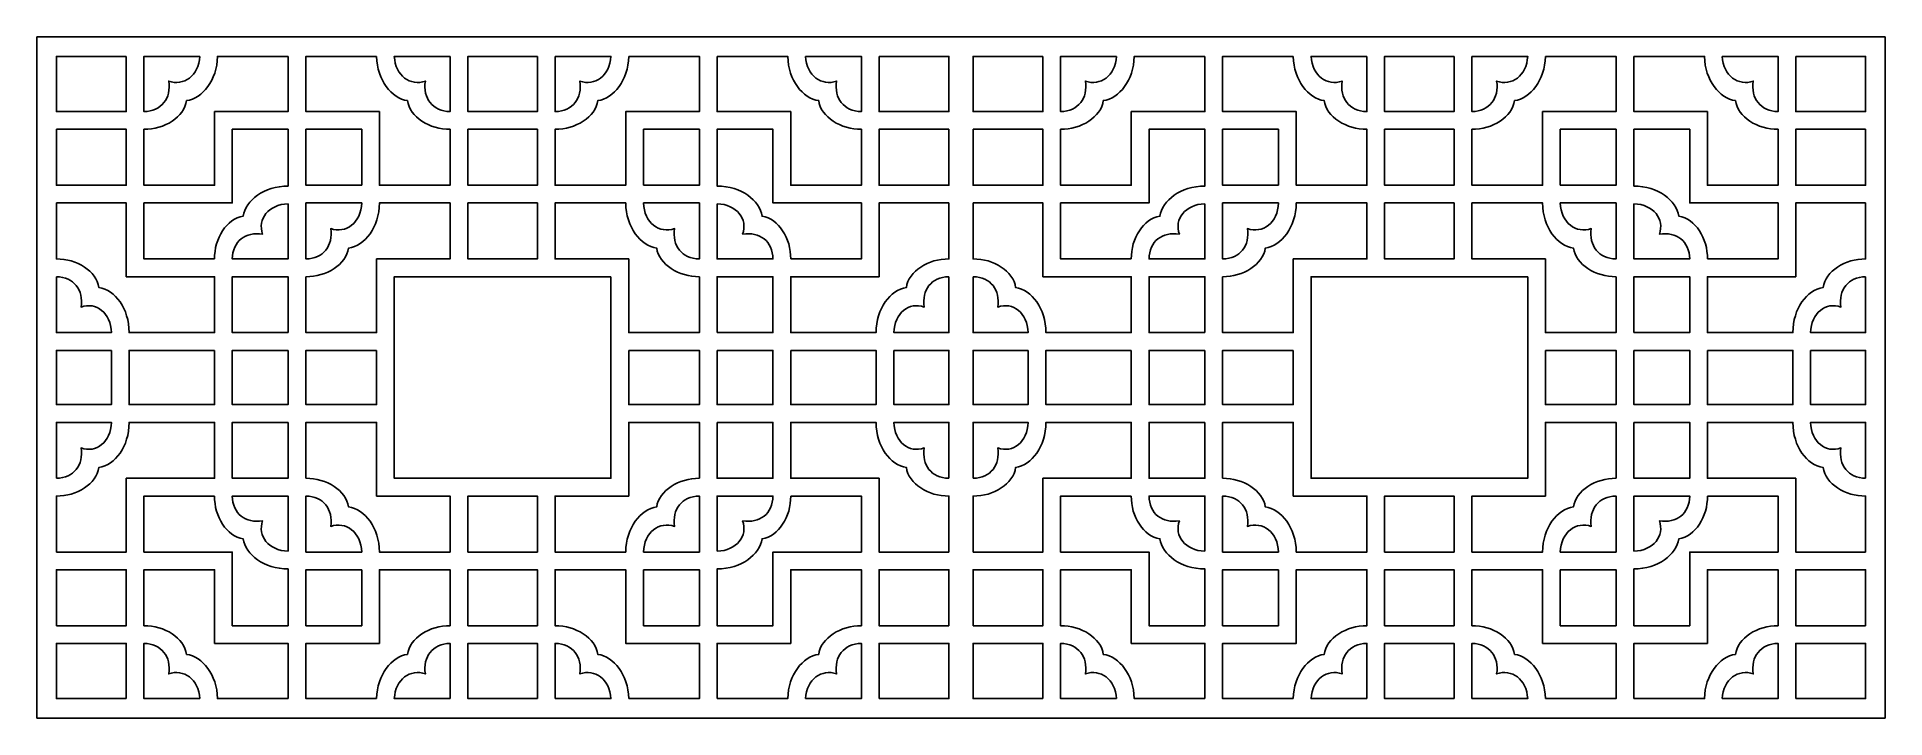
# Model space of a CAD drawing. Header units: centimetres. Extents: x -25.2 to -3.3, y -9 to -0.9.
import ezdxf

# ---------------------------------------------------------------- set-up
doc = ezdxf.new("R2010")
doc.units = ezdxf.units.CM
doc.header["$MEASUREMENT"] = 0
doc.layers.add('layer 1', color=7, linetype='Continuous')

msp = doc.modelspace()

# ---------------------------------------------------------------- linework, layer by layer
at = {"layer": 'layer 1', "color": 250}
for points, knots in [([(-25.24041, -9.00022), (-25.24041, -9.00022), (-25.24041, -0.90153), (-25.24041, -0.90153), (-25.24041, -0.90153), (-25.24041, -0.90153), (-3.25826, -0.90153), (-3.25826, -0.90153), (-3.25826, -0.90153), (-3.25826, -0.90153), (-3.25826, -9.00022), (-3.25826, -9.00022), (-3.25826, -9.00022), (-3.25826, -9.00022), (-25.24041, -9.00022), (-25.24041, -9.00022)], [0, 0, 0, 0, 0.2, 0.2, 0.2, 0.2, 0.4, 0.4, 0.4, 0.4, 0.6, 0.6, 0.6, 0.6, 1, 1, 1, 1]), ([(-24.17913, -1.13292), (-24.17913, -1.13292), (-24.17913, -1.78806), (-24.17913, -1.78806), (-24.17913, -1.78806), (-24.17913, -1.78806), (-25.00902, -1.78806), (-25.00902, -1.78806), (-25.00902, -1.78806), (-25.00902, -1.78806), (-25.00902, -1.13292), (-25.00902, -1.13292), (-25.00902, -1.13292), (-25.00902, -1.13292), (-24.17913, -1.13292), (-24.17913, -1.13292)], [0, 0, 0, 0, 0.2, 0.2, 0.2, 0.2, 0.4, 0.4, 0.4, 0.4, 0.6, 0.6, 0.6, 0.6, 1, 1, 1, 1]), ([(-23.30448, -1.13292), (-23.3158, -1.36297), (-23.49806, -1.48963), (-23.67338, -1.42703), (-23.67338, -1.42703), (-23.64215, -1.62852), (-23.75775, -1.78569), (-23.96834, -1.78806), (-23.96834, -1.78806), (-23.96834, -1.78806), (-23.96834, -1.13292), (-23.96834, -1.13292), (-23.96834, -1.13292), (-23.96834, -1.13292), (-23.30448, -1.13292), (-23.30448, -1.13292)], [0, 0, 0, 0, 0.2, 0.2, 0.2, 0.2, 0.4, 0.4, 0.4, 0.4, 0.6, 0.6, 0.6, 0.6, 1, 1, 1, 1]), ([(-22.25246, -1.13292), (-22.25246, -1.13292), (-22.25246, -1.78806), (-22.25246, -1.78806), (-22.25246, -1.78806), (-22.25246, -1.78806), (-23.12783, -1.78806), (-23.12783, -1.78806), (-23.12783, -1.78806), (-23.12783, -1.78806), (-23.12783, -2.6646), (-23.12783, -2.6646), (-23.12783, -2.6646), (-23.12783, -2.6646), (-23.96834, -2.6646), (-23.96834, -2.6646), (-23.96834, -2.6646), (-23.96834, -2.6646), (-23.96834, -1.99884), (-23.96834, -1.99884), (-23.96834, -1.99884), (-23.72646, -2.00359), (-23.48579, -1.85221), (-23.46097, -1.65878), (-23.46097, -1.65878), (-23.27185, -1.62882), (-23.09808, -1.41774), (-23.09341, -1.13292), (-23.09341, -1.13292), (-23.09341, -1.13292), (-22.25246, -1.13292), (-22.25246, -1.13292)], [0, 0, 0, 0, 0.11111111, 0.11111111, 0.11111111, 0.11111111, 0.22222222, 0.22222222, 0.22222222, 0.22222222, 0.33333333, 0.33333333, 0.33333333, 0.33333333, 0.44444444, 0.44444444, 0.44444444, 0.44444444, 0.55555556, 0.55555556, 0.55555556, 0.55555556, 0.66666667, 0.66666667, 0.66666667, 0.66666667, 0.77777778, 0.77777778, 0.77777778, 0.77777778, 1, 1, 1, 1]), ([(-21.20074, -1.13292), (-21.19607, -1.41774), (-21.0223, -1.62882), (-20.83318, -1.65878), (-20.83318, -1.65878), (-20.80835, -1.85221), (-20.56768, -2.00359), (-20.3258, -1.99884), (-20.3258, -1.99884), (-20.3258, -1.99884), (-20.3258, -2.6646), (-20.3258, -2.6646), (-20.3258, -2.6646), (-20.3258, -2.6646), (-21.16631, -2.6646), (-21.16631, -2.6646), (-21.16631, -2.6646), (-21.16631, -2.6646), (-21.16631, -1.78806), (-21.16631, -1.78806), (-21.16631, -1.78806), (-21.16631, -1.78806), (-22.04168, -1.78806), (-22.04168, -1.78806), (-22.04168, -1.78806), (-22.04168, -1.78806), (-22.04168, -1.13292), (-22.04168, -1.13292), (-22.04168, -1.13292), (-22.04168, -1.13292), (-21.20074, -1.13292), (-21.20074, -1.13292)], [0, 0, 0, 0, 0.11111111, 0.11111111, 0.11111111, 0.11111111, 0.22222222, 0.22222222, 0.22222222, 0.22222222, 0.33333333, 0.33333333, 0.33333333, 0.33333333, 0.44444444, 0.44444444, 0.44444444, 0.44444444, 0.55555556, 0.55555556, 0.55555556, 0.55555556, 0.66666667, 0.66666667, 0.66666667, 0.66666667, 0.77777778, 0.77777778, 0.77777778, 0.77777778, 1, 1, 1, 1]), ([(-20.3258, -1.13292), (-20.3258, -1.13292), (-20.3258, -1.78806), (-20.3258, -1.78806), (-20.3258, -1.78806), (-20.53639, -1.78569), (-20.65199, -1.62852), (-20.62076, -1.42703), (-20.62076, -1.42703), (-20.79609, -1.48963), (-20.97835, -1.36297), (-20.98967, -1.13292), (-20.98967, -1.13292), (-20.98967, -1.13292), (-20.3258, -1.13292), (-20.3258, -1.13292)], [0, 0, 0, 0, 0.2, 0.2, 0.2, 0.2, 0.4, 0.4, 0.4, 0.4, 0.6, 0.6, 0.6, 0.6, 1, 1, 1, 1]), ([(-19.28793, -1.13292), (-19.28793, -1.13292), (-19.28793, -1.78806), (-19.28793, -1.78806), (-19.28793, -1.78806), (-19.28793, -1.78806), (-20.11502, -1.78806), (-20.11502, -1.78806), (-20.11502, -1.78806), (-20.11502, -1.78806), (-20.11502, -1.13292), (-20.11502, -1.13292), (-20.11502, -1.13292), (-20.11502, -1.13292), (-19.28793, -1.13292), (-19.28793, -1.13292)], [0, 0, 0, 0, 0.2, 0.2, 0.2, 0.2, 0.4, 0.4, 0.4, 0.4, 0.6, 0.6, 0.6, 0.6, 1, 1, 1, 1]), ([(-18.20221, -1.13292), (-18.20689, -1.41774), (-18.38066, -1.62882), (-18.56978, -1.65878), (-18.56978, -1.65878), (-18.5946, -1.85221), (-18.83527, -2.00359), (-19.07715, -1.99884), (-19.07715, -1.99884), (-19.07715, -1.99884), (-19.07715, -2.6646), (-19.07715, -2.6646), (-19.07715, -2.6646), (-19.07715, -2.6646), (-18.23664, -2.6646), (-18.23664, -2.6646), (-18.23664, -2.6646), (-18.23664, -2.6646), (-18.23664, -1.78806), (-18.23664, -1.78806), (-18.23664, -1.78806), (-18.23664, -1.78806), (-17.36127, -1.78806), (-17.36127, -1.78806), (-17.36127, -1.78806), (-17.36127, -1.78806), (-17.36127, -1.13292), (-17.36127, -1.13292), (-17.36127, -1.13292), (-17.36127, -1.13292), (-18.20221, -1.13292), (-18.20221, -1.13292)], [0, 0, 0, 0, 0.11111111, 0.11111111, 0.11111111, 0.11111111, 0.22222222, 0.22222222, 0.22222222, 0.22222222, 0.33333333, 0.33333333, 0.33333333, 0.33333333, 0.44444444, 0.44444444, 0.44444444, 0.44444444, 0.55555556, 0.55555556, 0.55555556, 0.55555556, 0.66666667, 0.66666667, 0.66666667, 0.66666667, 0.77777778, 0.77777778, 0.77777778, 0.77777778, 1, 1, 1, 1]), ([(-19.07715, -1.13292), (-19.07715, -1.13292), (-19.07715, -1.78806), (-19.07715, -1.78806), (-19.07715, -1.78806), (-18.86656, -1.78569), (-18.75096, -1.62852), (-18.78219, -1.42703), (-18.78219, -1.42703), (-18.60686, -1.48963), (-18.4246, -1.36297), (-18.41328, -1.13292), (-18.41328, -1.13292), (-18.41328, -1.13292), (-19.07715, -1.13292), (-19.07715, -1.13292)], [0, 0, 0, 0, 0.2, 0.2, 0.2, 0.2, 0.4, 0.4, 0.4, 0.4, 0.6, 0.6, 0.6, 0.6, 1, 1, 1, 1]), ([(-17.15049, -1.13292), (-17.15049, -1.13292), (-17.15049, -1.78806), (-17.15049, -1.78806), (-17.15049, -1.78806), (-17.15049, -1.78806), (-16.27512, -1.78806), (-16.27512, -1.78806), (-16.27512, -1.78806), (-16.27512, -1.78806), (-16.27512, -2.6646), (-16.27512, -2.6646), (-16.27512, -2.6646), (-16.27512, -2.6646), (-15.43461, -2.6646), (-15.43461, -2.6646), (-15.43461, -2.6646), (-15.43461, -2.6646), (-15.43461, -1.99884), (-15.43461, -1.99884), (-15.43461, -1.99884), (-15.67649, -2.00359), (-15.91716, -1.85221), (-15.94198, -1.65878), (-15.94198, -1.65878), (-16.13111, -1.62882), (-16.30487, -1.41774), (-16.30955, -1.13292), (-16.30955, -1.13292), (-16.30955, -1.13292), (-17.15049, -1.13292), (-17.15049, -1.13292)], [0, 0, 0, 0, 0.11111111, 0.11111111, 0.11111111, 0.11111111, 0.22222222, 0.22222222, 0.22222222, 0.22222222, 0.33333333, 0.33333333, 0.33333333, 0.33333333, 0.44444444, 0.44444444, 0.44444444, 0.44444444, 0.55555556, 0.55555556, 0.55555556, 0.55555556, 0.66666667, 0.66666667, 0.66666667, 0.66666667, 0.77777778, 0.77777778, 0.77777778, 0.77777778, 1, 1, 1, 1]), ([(-16.09848, -1.13292), (-16.08715, -1.36297), (-15.9049, -1.48963), (-15.72957, -1.42703), (-15.72957, -1.42703), (-15.7608, -1.62852), (-15.6452, -1.78569), (-15.43461, -1.78806), (-15.43461, -1.78806), (-15.43461, -1.78806), (-15.43461, -1.13292), (-15.43461, -1.13292), (-15.43461, -1.13292), (-15.43461, -1.13292), (-16.09848, -1.13292), (-16.09848, -1.13292)], [0, 0, 0, 0, 0.2, 0.2, 0.2, 0.2, 0.4, 0.4, 0.4, 0.4, 0.6, 0.6, 0.6, 0.6, 1, 1, 1, 1]), ([(-15.22383, -1.13292), (-15.22383, -1.13292), (-15.22383, -1.78806), (-15.22383, -1.78806), (-15.22383, -1.78806), (-15.22383, -1.78806), (-14.39393, -1.78806), (-14.39393, -1.78806), (-14.39393, -1.78806), (-14.39393, -1.78806), (-14.39393, -1.13292), (-14.39393, -1.13292), (-14.39393, -1.13292), (-14.39393, -1.13292), (-15.22383, -1.13292), (-15.22383, -1.13292)], [0, 0, 0, 0, 0.2, 0.2, 0.2, 0.2, 0.4, 0.4, 0.4, 0.4, 0.6, 0.6, 0.6, 0.6, 1, 1, 1, 1]), ([(-13.27484, -1.13292), (-13.27484, -1.13292), (-13.27484, -1.78806), (-13.27484, -1.78806), (-13.27484, -1.78806), (-13.27484, -1.78806), (-14.10474, -1.78806), (-14.10474, -1.78806), (-14.10474, -1.78806), (-14.10474, -1.78806), (-14.10474, -1.13292), (-14.10474, -1.13292), (-14.10474, -1.13292), (-14.10474, -1.13292), (-13.27484, -1.13292), (-13.27484, -1.13292)], [0, 0, 0, 0, 0.2, 0.2, 0.2, 0.2, 0.4, 0.4, 0.4, 0.4, 0.6, 0.6, 0.6, 0.6, 1, 1, 1, 1]), ([(-12.40019, -1.13292), (-12.41152, -1.36297), (-12.59377, -1.48963), (-12.7691, -1.42703), (-12.7691, -1.42703), (-12.73787, -1.62852), (-12.85347, -1.78569), (-13.06406, -1.78806), (-13.06406, -1.78806), (-13.06406, -1.78806), (-13.06406, -1.13292), (-13.06406, -1.13292), (-13.06406, -1.13292), (-13.06406, -1.13292), (-12.40019, -1.13292), (-12.40019, -1.13292)], [0, 0, 0, 0, 0.2, 0.2, 0.2, 0.2, 0.4, 0.4, 0.4, 0.4, 0.6, 0.6, 0.6, 0.6, 1, 1, 1, 1]), ([(-11.34818, -1.13292), (-11.34818, -1.13292), (-11.34818, -1.78806), (-11.34818, -1.78806), (-11.34818, -1.78806), (-11.34818, -1.78806), (-12.22355, -1.78806), (-12.22355, -1.78806), (-12.22355, -1.78806), (-12.22355, -1.78806), (-12.22355, -2.6646), (-12.22355, -2.6646), (-12.22355, -2.6646), (-12.22355, -2.6646), (-13.06406, -2.6646), (-13.06406, -2.6646), (-13.06406, -2.6646), (-13.06406, -2.6646), (-13.06406, -1.99884), (-13.06406, -1.99884), (-13.06406, -1.99884), (-12.82218, -2.00359), (-12.58151, -1.85221), (-12.55669, -1.65878), (-12.55669, -1.65878), (-12.36756, -1.62882), (-12.1938, -1.41774), (-12.18912, -1.13292), (-12.18912, -1.13292), (-12.18912, -1.13292), (-11.34818, -1.13292), (-11.34818, -1.13292)], [0, 0, 0, 0, 0.11111111, 0.11111111, 0.11111111, 0.11111111, 0.22222222, 0.22222222, 0.22222222, 0.22222222, 0.33333333, 0.33333333, 0.33333333, 0.33333333, 0.44444444, 0.44444444, 0.44444444, 0.44444444, 0.55555556, 0.55555556, 0.55555556, 0.55555556, 0.66666667, 0.66666667, 0.66666667, 0.66666667, 0.77777778, 0.77777778, 0.77777778, 0.77777778, 1, 1, 1, 1]), ([(-10.29646, -1.13292), (-10.29178, -1.41774), (-10.11801, -1.62882), (-9.92889, -1.65878), (-9.92889, -1.65878), (-9.90407, -1.85221), (-9.6634, -2.00359), (-9.42152, -1.99884), (-9.42152, -1.99884), (-9.42152, -1.99884), (-9.42152, -2.6646), (-9.42152, -2.6646), (-9.42152, -2.6646), (-9.42152, -2.6646), (-10.26203, -2.6646), (-10.26203, -2.6646), (-10.26203, -2.6646), (-10.26203, -2.6646), (-10.26203, -1.78806), (-10.26203, -1.78806), (-10.26203, -1.78806), (-10.26203, -1.78806), (-11.1374, -1.78806), (-11.1374, -1.78806), (-11.1374, -1.78806), (-11.1374, -1.78806), (-11.1374, -1.13292), (-11.1374, -1.13292), (-11.1374, -1.13292), (-11.1374, -1.13292), (-10.29646, -1.13292), (-10.29646, -1.13292)], [0, 0, 0, 0, 0.11111111, 0.11111111, 0.11111111, 0.11111111, 0.22222222, 0.22222222, 0.22222222, 0.22222222, 0.33333333, 0.33333333, 0.33333333, 0.33333333, 0.44444444, 0.44444444, 0.44444444, 0.44444444, 0.55555556, 0.55555556, 0.55555556, 0.55555556, 0.66666667, 0.66666667, 0.66666667, 0.66666667, 0.77777778, 0.77777778, 0.77777778, 0.77777778, 1, 1, 1, 1]), ([(-9.42152, -1.13292), (-9.42152, -1.13292), (-9.42152, -1.78806), (-9.42152, -1.78806), (-9.42152, -1.78806), (-9.63211, -1.78569), (-9.74771, -1.62852), (-9.71648, -1.42703), (-9.71648, -1.42703), (-9.89181, -1.48963), (-10.07406, -1.36297), (-10.08539, -1.13292), (-10.08539, -1.13292), (-10.08539, -1.13292), (-9.42152, -1.13292), (-9.42152, -1.13292)], [0, 0, 0, 0, 0.2, 0.2, 0.2, 0.2, 0.4, 0.4, 0.4, 0.4, 0.6, 0.6, 0.6, 0.6, 1, 1, 1, 1]), ([(-8.38365, -1.13292), (-8.38365, -1.13292), (-8.38365, -1.78806), (-8.38365, -1.78806), (-8.38365, -1.78806), (-8.38365, -1.78806), (-9.21074, -1.78806), (-9.21074, -1.78806), (-9.21074, -1.78806), (-9.21074, -1.78806), (-9.21074, -1.13292), (-9.21074, -1.13292), (-9.21074, -1.13292), (-9.21074, -1.13292), (-8.38365, -1.13292), (-8.38365, -1.13292)], [0, 0, 0, 0, 0.2, 0.2, 0.2, 0.2, 0.4, 0.4, 0.4, 0.4, 0.6, 0.6, 0.6, 0.6, 1, 1, 1, 1]), ([(-7.29793, -1.13292), (-7.3026, -1.41774), (-7.47637, -1.62882), (-7.66549, -1.65878), (-7.66549, -1.65878), (-7.69032, -1.85221), (-7.93099, -2.00359), (-8.17287, -1.99884), (-8.17287, -1.99884), (-8.17287, -1.99884), (-8.17287, -2.6646), (-8.17287, -2.6646), (-8.17287, -2.6646), (-8.17287, -2.6646), (-7.33236, -2.6646), (-7.33236, -2.6646), (-7.33236, -2.6646), (-7.33236, -2.6646), (-7.33236, -1.78806), (-7.33236, -1.78806), (-7.33236, -1.78806), (-7.33236, -1.78806), (-6.45699, -1.78806), (-6.45699, -1.78806), (-6.45699, -1.78806), (-6.45699, -1.78806), (-6.45699, -1.13292), (-6.45699, -1.13292), (-6.45699, -1.13292), (-6.45699, -1.13292), (-7.29793, -1.13292), (-7.29793, -1.13292)], [0, 0, 0, 0, 0.11111111, 0.11111111, 0.11111111, 0.11111111, 0.22222222, 0.22222222, 0.22222222, 0.22222222, 0.33333333, 0.33333333, 0.33333333, 0.33333333, 0.44444444, 0.44444444, 0.44444444, 0.44444444, 0.55555556, 0.55555556, 0.55555556, 0.55555556, 0.66666667, 0.66666667, 0.66666667, 0.66666667, 0.77777778, 0.77777778, 0.77777778, 0.77777778, 1, 1, 1, 1]), ([(-8.17287, -1.13292), (-8.17287, -1.13292), (-8.17287, -1.78806), (-8.17287, -1.78806), (-8.17287, -1.78806), (-7.96228, -1.78569), (-7.84668, -1.62852), (-7.87791, -1.42703), (-7.87791, -1.42703), (-7.70258, -1.48963), (-7.52032, -1.36297), (-7.509, -1.13292), (-7.509, -1.13292), (-7.509, -1.13292), (-8.17287, -1.13292), (-8.17287, -1.13292)], [0, 0, 0, 0, 0.2, 0.2, 0.2, 0.2, 0.4, 0.4, 0.4, 0.4, 0.6, 0.6, 0.6, 0.6, 1, 1, 1, 1]), ([(-6.24621, -1.13292), (-6.24621, -1.13292), (-6.24621, -1.78806), (-6.24621, -1.78806), (-6.24621, -1.78806), (-6.24621, -1.78806), (-5.37084, -1.78806), (-5.37084, -1.78806), (-5.37084, -1.78806), (-5.37084, -1.78806), (-5.37084, -2.6646), (-5.37084, -2.6646), (-5.37084, -2.6646), (-5.37084, -2.6646), (-4.53033, -2.6646), (-4.53033, -2.6646), (-4.53033, -2.6646), (-4.53033, -2.6646), (-4.53033, -1.99884), (-4.53033, -1.99884), (-4.53033, -1.99884), (-4.77221, -2.00359), (-5.01287, -1.85221), (-5.0377, -1.65878), (-5.0377, -1.65878), (-5.22682, -1.62882), (-5.40059, -1.41774), (-5.40526, -1.13292), (-5.40526, -1.13292), (-5.40526, -1.13292), (-6.24621, -1.13292), (-6.24621, -1.13292)], [0, 0, 0, 0, 0.11111111, 0.11111111, 0.11111111, 0.11111111, 0.22222222, 0.22222222, 0.22222222, 0.22222222, 0.33333333, 0.33333333, 0.33333333, 0.33333333, 0.44444444, 0.44444444, 0.44444444, 0.44444444, 0.55555556, 0.55555556, 0.55555556, 0.55555556, 0.66666667, 0.66666667, 0.66666667, 0.66666667, 0.77777778, 0.77777778, 0.77777778, 0.77777778, 1, 1, 1, 1]), ([(-5.19419, -1.13292), (-5.18287, -1.36297), (-5.00061, -1.48963), (-4.82529, -1.42703), (-4.82529, -1.42703), (-4.85652, -1.62852), (-4.74092, -1.78569), (-4.53033, -1.78806), (-4.53033, -1.78806), (-4.53033, -1.78806), (-4.53033, -1.13292), (-4.53033, -1.13292), (-4.53033, -1.13292), (-4.53033, -1.13292), (-5.19419, -1.13292), (-5.19419, -1.13292)], [0, 0, 0, 0, 0.2, 0.2, 0.2, 0.2, 0.4, 0.4, 0.4, 0.4, 0.6, 0.6, 0.6, 0.6, 1, 1, 1, 1]), ([(-4.31954, -1.13292), (-4.31954, -1.13292), (-4.31954, -1.78806), (-4.31954, -1.78806), (-4.31954, -1.78806), (-4.31954, -1.78806), (-3.48965, -1.78806), (-3.48965, -1.78806), (-3.48965, -1.78806), (-3.48965, -1.78806), (-3.48965, -1.13292), (-3.48965, -1.13292), (-3.48965, -1.13292), (-3.48965, -1.13292), (-4.31954, -1.13292), (-4.31954, -1.13292)], [0, 0, 0, 0, 0.2, 0.2, 0.2, 0.2, 0.4, 0.4, 0.4, 0.4, 0.6, 0.6, 0.6, 0.6, 1, 1, 1, 1]), ([(-25.00902, -1.99884), (-25.00902, -1.99884), (-24.17913, -1.99884), (-24.17913, -1.99884), (-24.17913, -1.99884), (-24.17913, -1.99884), (-24.17913, -2.6646), (-24.17913, -2.6646), (-24.17913, -2.6646), (-24.17913, -2.6646), (-25.00902, -2.6646), (-25.00902, -2.6646), (-25.00902, -2.6646), (-25.00902, -2.6646), (-25.00902, -1.99884), (-25.00902, -1.99884)], [0, 0, 0, 0, 0.2, 0.2, 0.2, 0.2, 0.4, 0.4, 0.4, 0.4, 0.6, 0.6, 0.6, 0.6, 1, 1, 1, 1]), ([(-23.12783, -3.54114), (-23.13257, -3.29926), (-22.9812, -3.05859), (-22.78777, -3.03376), (-22.78777, -3.03376), (-22.75748, -2.84256), (-22.54206, -2.67537), (-22.25246, -2.67446), (-22.25246, -2.67446), (-22.25246, -2.67446), (-22.25246, -2.6646), (-22.25246, -2.6646), (-22.25246, -2.6646), (-22.25246, -2.6646), (-22.25246, -1.99884), (-22.25246, -1.99884), (-22.25246, -1.99884), (-22.25246, -1.99884), (-22.91705, -1.99884), (-22.91705, -1.99884), (-22.91705, -1.99884), (-22.91705, -1.99884), (-22.91705, -2.87538), (-22.91705, -2.87538), (-22.91705, -2.87538), (-22.91705, -2.87538), (-23.96834, -2.87538), (-23.96834, -2.87538), (-23.96834, -2.87538), (-23.96834, -2.87538), (-23.96834, -3.54114), (-23.96834, -3.54114), (-23.96834, -3.54114), (-23.96834, -3.54114), (-23.12783, -3.54114), (-23.12783, -3.54114)], [0, 0, 0, 0, 0.1, 0.1, 0.1, 0.1, 0.2, 0.2, 0.2, 0.2, 0.3, 0.3, 0.3, 0.3, 0.4, 0.4, 0.4, 0.4, 0.5, 0.5, 0.5, 0.5, 0.6, 0.6, 0.6, 0.6, 0.7, 0.7, 0.7, 0.7, 0.8, 0.8, 0.8, 0.8, 1, 1, 1, 1]), ([(-21.3771, -2.6646), (-21.3771, -2.6646), (-22.04168, -2.6646), (-22.04168, -2.6646), (-22.04168, -2.6646), (-22.04168, -2.6646), (-22.04168, -1.99884), (-22.04168, -1.99884), (-22.04168, -1.99884), (-22.04168, -1.99884), (-21.3771, -1.99884), (-21.3771, -1.99884), (-21.3771, -1.99884), (-21.3771, -1.99884), (-21.3771, -2.6646), (-21.3771, -2.6646)], [0, 0, 0, 0, 0.2, 0.2, 0.2, 0.2, 0.4, 0.4, 0.4, 0.4, 0.6, 0.6, 0.6, 0.6, 1, 1, 1, 1]), ([(-19.28793, -1.99884), (-19.28793, -1.99884), (-19.28793, -2.6646), (-19.28793, -2.6646), (-19.28793, -2.6646), (-19.28793, -2.6646), (-20.11502, -2.6646), (-20.11502, -2.6646), (-20.11502, -2.6646), (-20.11502, -2.6646), (-20.11502, -1.99884), (-20.11502, -1.99884), (-20.11502, -1.99884), (-20.11502, -1.99884), (-19.28793, -1.99884), (-19.28793, -1.99884)], [0, 0, 0, 0, 0.2, 0.2, 0.2, 0.2, 0.4, 0.4, 0.4, 0.4, 0.6, 0.6, 0.6, 0.6, 1, 1, 1, 1]), ([(-18.02586, -2.6646), (-18.02586, -2.6646), (-17.36127, -2.6646), (-17.36127, -2.6646), (-17.36127, -2.6646), (-17.36127, -2.6646), (-17.36127, -1.99884), (-17.36127, -1.99884), (-17.36127, -1.99884), (-17.36127, -1.99884), (-18.02586, -1.99884), (-18.02586, -1.99884), (-18.02586, -1.99884), (-18.02586, -1.99884), (-18.02586, -2.6646), (-18.02586, -2.6646)], [0, 0, 0, 0, 0.2, 0.2, 0.2, 0.2, 0.4, 0.4, 0.4, 0.4, 0.6, 0.6, 0.6, 0.6, 1, 1, 1, 1]), ([(-16.27512, -3.54114), (-16.27038, -3.29926), (-16.42176, -3.05859), (-16.61519, -3.03376), (-16.61519, -3.03376), (-16.64547, -2.84256), (-16.8609, -2.67537), (-17.15049, -2.67446), (-17.15049, -2.67446), (-17.15049, -2.67446), (-17.15049, -2.6646), (-17.15049, -2.6646), (-17.15049, -2.6646), (-17.15049, -2.6646), (-17.15049, -1.99884), (-17.15049, -1.99884), (-17.15049, -1.99884), (-17.15049, -1.99884), (-16.48591, -1.99884), (-16.48591, -1.99884), (-16.48591, -1.99884), (-16.48591, -1.99884), (-16.48591, -2.87538), (-16.48591, -2.87538), (-16.48591, -2.87538), (-16.48591, -2.87538), (-15.43461, -2.87538), (-15.43461, -2.87538), (-15.43461, -2.87538), (-15.43461, -2.87538), (-15.43461, -3.54114), (-15.43461, -3.54114), (-15.43461, -3.54114), (-15.43461, -3.54114), (-16.27512, -3.54114), (-16.27512, -3.54114)], [0, 0, 0, 0, 0.1, 0.1, 0.1, 0.1, 0.2, 0.2, 0.2, 0.2, 0.3, 0.3, 0.3, 0.3, 0.4, 0.4, 0.4, 0.4, 0.5, 0.5, 0.5, 0.5, 0.6, 0.6, 0.6, 0.6, 0.7, 0.7, 0.7, 0.7, 0.8, 0.8, 0.8, 0.8, 1, 1, 1, 1]), ([(-14.39393, -1.99884), (-14.39393, -1.99884), (-15.22383, -1.99884), (-15.22383, -1.99884), (-15.22383, -1.99884), (-15.22383, -1.99884), (-15.22383, -2.6646), (-15.22383, -2.6646), (-15.22383, -2.6646), (-15.22383, -2.6646), (-14.39393, -2.6646), (-14.39393, -2.6646), (-14.39393, -2.6646), (-14.39393, -2.6646), (-14.39393, -1.99884), (-14.39393, -1.99884)], [0, 0, 0, 0, 0.2, 0.2, 0.2, 0.2, 0.4, 0.4, 0.4, 0.4, 0.6, 0.6, 0.6, 0.6, 1, 1, 1, 1]), ([(-14.10474, -1.99884), (-14.10474, -1.99884), (-13.27484, -1.99884), (-13.27484, -1.99884), (-13.27484, -1.99884), (-13.27484, -1.99884), (-13.27484, -2.6646), (-13.27484, -2.6646), (-13.27484, -2.6646), (-13.27484, -2.6646), (-14.10474, -2.6646), (-14.10474, -2.6646), (-14.10474, -2.6646), (-14.10474, -2.6646), (-14.10474, -1.99884), (-14.10474, -1.99884)], [0, 0, 0, 0, 0.2, 0.2, 0.2, 0.2, 0.4, 0.4, 0.4, 0.4, 0.6, 0.6, 0.6, 0.6, 1, 1, 1, 1]), ([(-12.22355, -3.54114), (-12.22829, -3.29926), (-12.07691, -3.05859), (-11.88348, -3.03376), (-11.88348, -3.03376), (-11.8532, -2.84256), (-11.63777, -2.67537), (-11.34818, -2.67446), (-11.34818, -2.67446), (-11.34818, -2.67446), (-11.34818, -2.6646), (-11.34818, -2.6646), (-11.34818, -2.6646), (-11.34818, -2.6646), (-11.34818, -1.99884), (-11.34818, -1.99884), (-11.34818, -1.99884), (-11.34818, -1.99884), (-12.01276, -1.99884), (-12.01276, -1.99884), (-12.01276, -1.99884), (-12.01276, -1.99884), (-12.01276, -2.87538), (-12.01276, -2.87538), (-12.01276, -2.87538), (-12.01276, -2.87538), (-13.06406, -2.87538), (-13.06406, -2.87538), (-13.06406, -2.87538), (-13.06406, -2.87538), (-13.06406, -3.54114), (-13.06406, -3.54114), (-13.06406, -3.54114), (-13.06406, -3.54114), (-12.22355, -3.54114), (-12.22355, -3.54114)], [0, 0, 0, 0, 0.1, 0.1, 0.1, 0.1, 0.2, 0.2, 0.2, 0.2, 0.3, 0.3, 0.3, 0.3, 0.4, 0.4, 0.4, 0.4, 0.5, 0.5, 0.5, 0.5, 0.6, 0.6, 0.6, 0.6, 0.7, 0.7, 0.7, 0.7, 0.8, 0.8, 0.8, 0.8, 1, 1, 1, 1]), ([(-10.47281, -2.6646), (-10.47281, -2.6646), (-11.1374, -2.6646), (-11.1374, -2.6646), (-11.1374, -2.6646), (-11.1374, -2.6646), (-11.1374, -1.99884), (-11.1374, -1.99884), (-11.1374, -1.99884), (-11.1374, -1.99884), (-10.47281, -1.99884), (-10.47281, -1.99884), (-10.47281, -1.99884), (-10.47281, -1.99884), (-10.47281, -2.6646), (-10.47281, -2.6646)], [0, 0, 0, 0, 0.2, 0.2, 0.2, 0.2, 0.4, 0.4, 0.4, 0.4, 0.6, 0.6, 0.6, 0.6, 1, 1, 1, 1]), ([(-8.38365, -1.99884), (-8.38365, -1.99884), (-8.38365, -2.6646), (-8.38365, -2.6646), (-8.38365, -2.6646), (-8.38365, -2.6646), (-9.21074, -2.6646), (-9.21074, -2.6646), (-9.21074, -2.6646), (-9.21074, -2.6646), (-9.21074, -1.99884), (-9.21074, -1.99884), (-9.21074, -1.99884), (-9.21074, -1.99884), (-8.38365, -1.99884), (-8.38365, -1.99884)], [0, 0, 0, 0, 0.2, 0.2, 0.2, 0.2, 0.4, 0.4, 0.4, 0.4, 0.6, 0.6, 0.6, 0.6, 1, 1, 1, 1]), ([(-7.12157, -2.6646), (-7.12157, -2.6646), (-6.45699, -2.6646), (-6.45699, -2.6646), (-6.45699, -2.6646), (-6.45699, -2.6646), (-6.45699, -1.99884), (-6.45699, -1.99884), (-6.45699, -1.99884), (-6.45699, -1.99884), (-7.12157, -1.99884), (-7.12157, -1.99884), (-7.12157, -1.99884), (-7.12157, -1.99884), (-7.12157, -2.6646), (-7.12157, -2.6646)], [0, 0, 0, 0, 0.2, 0.2, 0.2, 0.2, 0.4, 0.4, 0.4, 0.4, 0.6, 0.6, 0.6, 0.6, 1, 1, 1, 1]), ([(-5.37084, -3.54114), (-5.3661, -3.29926), (-5.51747, -3.05859), (-5.7109, -3.03376), (-5.7109, -3.03376), (-5.74119, -2.84256), (-5.95661, -2.67537), (-6.24621, -2.67446), (-6.24621, -2.67446), (-6.24621, -2.67446), (-6.24621, -2.6646), (-6.24621, -2.6646), (-6.24621, -2.6646), (-6.24621, -2.6646), (-6.24621, -1.99884), (-6.24621, -1.99884), (-6.24621, -1.99884), (-6.24621, -1.99884), (-5.58162, -1.99884), (-5.58162, -1.99884), (-5.58162, -1.99884), (-5.58162, -1.99884), (-5.58162, -2.87538), (-5.58162, -2.87538), (-5.58162, -2.87538), (-5.58162, -2.87538), (-4.53033, -2.87538), (-4.53033, -2.87538), (-4.53033, -2.87538), (-4.53033, -2.87538), (-4.53033, -3.54114), (-4.53033, -3.54114), (-4.53033, -3.54114), (-4.53033, -3.54114), (-5.37084, -3.54114), (-5.37084, -3.54114)], [0, 0, 0, 0, 0.1, 0.1, 0.1, 0.1, 0.2, 0.2, 0.2, 0.2, 0.3, 0.3, 0.3, 0.3, 0.4, 0.4, 0.4, 0.4, 0.5, 0.5, 0.5, 0.5, 0.6, 0.6, 0.6, 0.6, 0.7, 0.7, 0.7, 0.7, 0.8, 0.8, 0.8, 0.8, 1, 1, 1, 1]), ([(-3.48965, -1.99884), (-3.48965, -1.99884), (-4.31954, -1.99884), (-4.31954, -1.99884), (-4.31954, -1.99884), (-4.31954, -1.99884), (-4.31954, -2.6646), (-4.31954, -2.6646), (-4.31954, -2.6646), (-4.31954, -2.6646), (-3.48965, -2.6646), (-3.48965, -2.6646), (-3.48965, -2.6646), (-3.48965, -2.6646), (-3.48965, -1.99884), (-3.48965, -1.99884)], [0, 0, 0, 0, 0.2, 0.2, 0.2, 0.2, 0.4, 0.4, 0.4, 0.4, 0.6, 0.6, 0.6, 0.6, 1, 1, 1, 1]), ([(-25.00902, -2.87538), (-25.00902, -2.87538), (-24.17913, -2.87538), (-24.17913, -2.87538), (-24.17913, -2.87538), (-24.17913, -2.87538), (-24.17913, -3.75192), (-24.17913, -3.75192), (-24.17913, -3.75192), (-24.17913, -3.75192), (-23.12783, -3.75192), (-23.12783, -3.75192), (-23.12783, -3.75192), (-23.12783, -3.75192), (-23.12783, -4.41768), (-23.12783, -4.41768), (-23.12783, -4.41768), (-23.12783, -4.41768), (-24.14427, -4.41768), (-24.14427, -4.41768), (-24.14427, -4.41768), (-24.14473, -4.12749), (-24.31212, -3.91153), (-24.50359, -3.8812), (-24.50359, -3.8812), (-24.52835, -3.68829), (-24.7678, -3.53722), (-25.00902, -3.54112), (-25.00902, -3.54112), (-25.00902, -3.54112), (-25.00902, -2.87538), (-25.00902, -2.87538)], [0, 0, 0, 0, 0.11111111, 0.11111111, 0.11111111, 0.11111111, 0.22222222, 0.22222222, 0.22222222, 0.22222222, 0.33333333, 0.33333333, 0.33333333, 0.33333333, 0.44444444, 0.44444444, 0.44444444, 0.44444444, 0.55555556, 0.55555556, 0.55555556, 0.55555556, 0.66666667, 0.66666667, 0.66666667, 0.66666667, 0.77777778, 0.77777778, 0.77777778, 0.77777778, 1, 1, 1, 1]), ([(-22.25246, -2.88527), (-22.48847, -2.89198), (-22.61947, -3.06847), (-22.55602, -3.24618), (-22.55602, -3.24618), (-22.7575, -3.21495), (-22.91468, -3.33054), (-22.91705, -3.54114), (-22.91705, -3.54114), (-22.91705, -3.54114), (-22.25246, -3.54114), (-22.25246, -3.54114), (-22.25246, -3.54114), (-22.25246, -3.54114), (-22.25246, -2.88527), (-22.25246, -2.88527)], [0, 0, 0, 0, 0.2, 0.2, 0.2, 0.2, 0.4, 0.4, 0.4, 0.4, 0.6, 0.6, 0.6, 0.6, 1, 1, 1, 1]), ([(-21.37741, -2.87538), (-21.38356, -3.11213), (-21.56872, -3.24366), (-21.74672, -3.18011), (-21.74672, -3.18011), (-21.71549, -3.38159), (-21.83109, -3.53877), (-22.04168, -3.54114), (-22.04168, -3.54114), (-22.04168, -3.54114), (-22.04168, -2.87538), (-22.04168, -2.87538), (-22.04168, -2.87538), (-22.04168, -2.87538), (-21.37741, -2.87538), (-21.37741, -2.87538)], [0, 0, 0, 0, 0.2, 0.2, 0.2, 0.2, 0.4, 0.4, 0.4, 0.4, 0.6, 0.6, 0.6, 0.6, 1, 1, 1, 1]), ([(-22.04168, -3.75192), (-21.7998, -3.75666), (-21.55913, -3.60529), (-21.53431, -3.41186), (-21.53431, -3.41186), (-21.34284, -3.38153), (-21.16709, -3.16557), (-21.16662, -2.87538), (-21.16662, -2.87538), (-21.16662, -2.87538), (-21.16631, -2.87538), (-21.16631, -2.87538), (-21.16631, -2.87538), (-21.16631, -2.87538), (-20.3258, -2.87538), (-20.3258, -2.87538), (-20.3258, -2.87538), (-20.3258, -2.87538), (-20.3258, -3.54114), (-20.3258, -3.54114), (-20.3258, -3.54114), (-20.3258, -3.54114), (-21.20117, -3.54114), (-21.20117, -3.54114), (-21.20117, -3.54114), (-21.20117, -3.54114), (-21.20117, -4.41768), (-21.20117, -4.41768), (-21.20117, -4.41768), (-21.20117, -4.41768), (-22.04168, -4.41768), (-22.04168, -4.41768), (-22.04168, -4.41768), (-22.04168, -4.41768), (-22.04168, -3.75192), (-22.04168, -3.75192)], [0, 0, 0, 0, 0.1, 0.1, 0.1, 0.1, 0.2, 0.2, 0.2, 0.2, 0.3, 0.3, 0.3, 0.3, 0.4, 0.4, 0.4, 0.4, 0.5, 0.5, 0.5, 0.5, 0.6, 0.6, 0.6, 0.6, 0.7, 0.7, 0.7, 0.7, 0.8, 0.8, 0.8, 0.8, 1, 1, 1, 1]), ([(-19.28793, -2.87538), (-19.28793, -2.87538), (-19.28793, -3.54114), (-19.28793, -3.54114), (-19.28793, -3.54114), (-19.28793, -3.54114), (-20.11502, -3.54114), (-20.11502, -3.54114), (-20.11502, -3.54114), (-20.11502, -3.54114), (-20.11502, -2.87538), (-20.11502, -2.87538), (-20.11502, -2.87538), (-20.11502, -2.87538), (-19.28793, -2.87538), (-19.28793, -2.87538)], [0, 0, 0, 0, 0.2, 0.2, 0.2, 0.2, 0.4, 0.4, 0.4, 0.4, 0.6, 0.6, 0.6, 0.6, 1, 1, 1, 1]), ([(-17.36127, -3.75192), (-17.60315, -3.75666), (-17.84382, -3.60529), (-17.86865, -3.41186), (-17.86865, -3.41186), (-18.06011, -3.38153), (-18.23587, -3.16557), (-18.23633, -2.87538), (-18.23633, -2.87538), (-18.23633, -2.87538), (-18.23664, -2.87538), (-18.23664, -2.87538), (-18.23664, -2.87538), (-18.23664, -2.87538), (-19.07715, -2.87538), (-19.07715, -2.87538), (-19.07715, -2.87538), (-19.07715, -2.87538), (-19.07715, -3.54114), (-19.07715, -3.54114), (-19.07715, -3.54114), (-19.07715, -3.54114), (-18.20178, -3.54114), (-18.20178, -3.54114), (-18.20178, -3.54114), (-18.20178, -3.54114), (-18.20178, -4.41768), (-18.20178, -4.41768), (-18.20178, -4.41768), (-18.20178, -4.41768), (-17.36127, -4.41768), (-17.36127, -4.41768), (-17.36127, -4.41768), (-17.36127, -4.41768), (-17.36127, -3.75192), (-17.36127, -3.75192)], [0, 0, 0, 0, 0.1, 0.1, 0.1, 0.1, 0.2, 0.2, 0.2, 0.2, 0.3, 0.3, 0.3, 0.3, 0.4, 0.4, 0.4, 0.4, 0.5, 0.5, 0.5, 0.5, 0.6, 0.6, 0.6, 0.6, 0.7, 0.7, 0.7, 0.7, 0.8, 0.8, 0.8, 0.8, 1, 1, 1, 1]), ([(-18.02554, -2.87538), (-18.01939, -3.11213), (-17.83424, -3.24366), (-17.65623, -3.18011), (-17.65623, -3.18011), (-17.68746, -3.38159), (-17.57186, -3.53877), (-17.36127, -3.54114), (-17.36127, -3.54114), (-17.36127, -3.54114), (-17.36127, -2.87538), (-17.36127, -2.87538), (-17.36127, -2.87538), (-17.36127, -2.87538), (-18.02554, -2.87538), (-18.02554, -2.87538)], [0, 0, 0, 0, 0.2, 0.2, 0.2, 0.2, 0.4, 0.4, 0.4, 0.4, 0.6, 0.6, 0.6, 0.6, 1, 1, 1, 1]), ([(-17.15049, -2.88527), (-16.91448, -2.89198), (-16.78348, -3.06847), (-16.84693, -3.24618), (-16.84693, -3.24618), (-16.64545, -3.21495), (-16.48828, -3.33054), (-16.48591, -3.54114), (-16.48591, -3.54114), (-16.48591, -3.54114), (-17.15049, -3.54114), (-17.15049, -3.54114), (-17.15049, -3.54114), (-17.15049, -3.54114), (-17.15049, -2.88527), (-17.15049, -2.88527)], [0, 0, 0, 0, 0.2, 0.2, 0.2, 0.2, 0.4, 0.4, 0.4, 0.4, 0.6, 0.6, 0.6, 0.6, 1, 1, 1, 1]), ([(-14.39393, -2.87538), (-14.39393, -2.87538), (-15.22383, -2.87538), (-15.22383, -2.87538), (-15.22383, -2.87538), (-15.22383, -2.87538), (-15.22383, -3.75192), (-15.22383, -3.75192), (-15.22383, -3.75192), (-15.22383, -3.75192), (-16.27512, -3.75192), (-16.27512, -3.75192), (-16.27512, -3.75192), (-16.27512, -3.75192), (-16.27512, -4.41768), (-16.27512, -4.41768), (-16.27512, -4.41768), (-16.27512, -4.41768), (-15.25868, -4.41768), (-15.25868, -4.41768), (-15.25868, -4.41768), (-15.25822, -4.12749), (-15.09083, -3.91153), (-14.89936, -3.8812), (-14.89936, -3.8812), (-14.8746, -3.68829), (-14.63516, -3.53722), (-14.39393, -3.54112), (-14.39393, -3.54112), (-14.39393, -3.54112), (-14.39393, -2.87538), (-14.39393, -2.87538)], [0, 0, 0, 0, 0.11111111, 0.11111111, 0.11111111, 0.11111111, 0.22222222, 0.22222222, 0.22222222, 0.22222222, 0.33333333, 0.33333333, 0.33333333, 0.33333333, 0.44444444, 0.44444444, 0.44444444, 0.44444444, 0.55555556, 0.55555556, 0.55555556, 0.55555556, 0.66666667, 0.66666667, 0.66666667, 0.66666667, 0.77777778, 0.77777778, 0.77777778, 0.77777778, 1, 1, 1, 1]), ([(-14.10474, -2.87538), (-14.10474, -2.87538), (-13.27484, -2.87538), (-13.27484, -2.87538), (-13.27484, -2.87538), (-13.27484, -2.87538), (-13.27484, -3.75192), (-13.27484, -3.75192), (-13.27484, -3.75192), (-13.27484, -3.75192), (-12.22355, -3.75192), (-12.22355, -3.75192), (-12.22355, -3.75192), (-12.22355, -3.75192), (-12.22355, -4.41768), (-12.22355, -4.41768), (-12.22355, -4.41768), (-12.22355, -4.41768), (-13.23999, -4.41768), (-13.23999, -4.41768), (-13.23999, -4.41768), (-13.24045, -4.12749), (-13.40784, -3.91153), (-13.59931, -3.8812), (-13.59931, -3.8812), (-13.62407, -3.68829), (-13.86351, -3.53722), (-14.10474, -3.54112), (-14.10474, -3.54112), (-14.10474, -3.54112), (-14.10474, -2.87538), (-14.10474, -2.87538)], [0, 0, 0, 0, 0.11111111, 0.11111111, 0.11111111, 0.11111111, 0.22222222, 0.22222222, 0.22222222, 0.22222222, 0.33333333, 0.33333333, 0.33333333, 0.33333333, 0.44444444, 0.44444444, 0.44444444, 0.44444444, 0.55555556, 0.55555556, 0.55555556, 0.55555556, 0.66666667, 0.66666667, 0.66666667, 0.66666667, 0.77777778, 0.77777778, 0.77777778, 0.77777778, 1, 1, 1, 1]), ([(-11.34818, -2.88527), (-11.58419, -2.89198), (-11.71519, -3.06847), (-11.65174, -3.24618), (-11.65174, -3.24618), (-11.85322, -3.21495), (-12.01039, -3.33054), (-12.01276, -3.54114), (-12.01276, -3.54114), (-12.01276, -3.54114), (-11.34818, -3.54114), (-11.34818, -3.54114), (-11.34818, -3.54114), (-11.34818, -3.54114), (-11.34818, -2.88527), (-11.34818, -2.88527)], [0, 0, 0, 0, 0.2, 0.2, 0.2, 0.2, 0.4, 0.4, 0.4, 0.4, 0.6, 0.6, 0.6, 0.6, 1, 1, 1, 1]), ([(-10.47313, -2.87538), (-10.47928, -3.11213), (-10.66443, -3.24366), (-10.84244, -3.18011), (-10.84244, -3.18011), (-10.81121, -3.38159), (-10.92681, -3.53877), (-11.1374, -3.54114), (-11.1374, -3.54114), (-11.1374, -3.54114), (-11.1374, -2.87538), (-11.1374, -2.87538), (-11.1374, -2.87538), (-11.1374, -2.87538), (-10.47313, -2.87538), (-10.47313, -2.87538)], [0, 0, 0, 0, 0.2, 0.2, 0.2, 0.2, 0.4, 0.4, 0.4, 0.4, 0.6, 0.6, 0.6, 0.6, 1, 1, 1, 1]), ([(-11.1374, -3.75192), (-10.89552, -3.75666), (-10.65485, -3.60529), (-10.63002, -3.41186), (-10.63002, -3.41186), (-10.43856, -3.38153), (-10.2628, -3.16557), (-10.26234, -2.87538), (-10.26234, -2.87538), (-10.26234, -2.87538), (-10.26203, -2.87538), (-10.26203, -2.87538), (-10.26203, -2.87538), (-10.26203, -2.87538), (-9.42152, -2.87538), (-9.42152, -2.87538), (-9.42152, -2.87538), (-9.42152, -2.87538), (-9.42152, -3.54114), (-9.42152, -3.54114), (-9.42152, -3.54114), (-9.42152, -3.54114), (-10.29689, -3.54114), (-10.29689, -3.54114), (-10.29689, -3.54114), (-10.29689, -3.54114), (-10.29689, -4.41768), (-10.29689, -4.41768), (-10.29689, -4.41768), (-10.29689, -4.41768), (-11.1374, -4.41768), (-11.1374, -4.41768), (-11.1374, -4.41768), (-11.1374, -4.41768), (-11.1374, -3.75192), (-11.1374, -3.75192)], [0, 0, 0, 0, 0.1, 0.1, 0.1, 0.1, 0.2, 0.2, 0.2, 0.2, 0.3, 0.3, 0.3, 0.3, 0.4, 0.4, 0.4, 0.4, 0.5, 0.5, 0.5, 0.5, 0.6, 0.6, 0.6, 0.6, 0.7, 0.7, 0.7, 0.7, 0.8, 0.8, 0.8, 0.8, 1, 1, 1, 1]), ([(-8.38365, -2.87538), (-8.38365, -2.87538), (-8.38365, -3.54114), (-8.38365, -3.54114), (-8.38365, -3.54114), (-8.38365, -3.54114), (-9.21074, -3.54114), (-9.21074, -3.54114), (-9.21074, -3.54114), (-9.21074, -3.54114), (-9.21074, -2.87538), (-9.21074, -2.87538), (-9.21074, -2.87538), (-9.21074, -2.87538), (-8.38365, -2.87538), (-8.38365, -2.87538)], [0, 0, 0, 0, 0.2, 0.2, 0.2, 0.2, 0.4, 0.4, 0.4, 0.4, 0.6, 0.6, 0.6, 0.6, 1, 1, 1, 1]), ([(-6.45699, -3.75192), (-6.69887, -3.75666), (-6.93954, -3.60529), (-6.96436, -3.41186), (-6.96436, -3.41186), (-7.15583, -3.38153), (-7.33158, -3.16557), (-7.33205, -2.87538), (-7.33205, -2.87538), (-7.33205, -2.87538), (-7.33236, -2.87538), (-7.33236, -2.87538), (-7.33236, -2.87538), (-7.33236, -2.87538), (-8.17287, -2.87538), (-8.17287, -2.87538), (-8.17287, -2.87538), (-8.17287, -2.87538), (-8.17287, -3.54114), (-8.17287, -3.54114), (-8.17287, -3.54114), (-8.17287, -3.54114), (-7.2975, -3.54114), (-7.2975, -3.54114), (-7.2975, -3.54114), (-7.2975, -3.54114), (-7.2975, -4.41768), (-7.2975, -4.41768), (-7.2975, -4.41768), (-7.2975, -4.41768), (-6.45699, -4.41768), (-6.45699, -4.41768), (-6.45699, -4.41768), (-6.45699, -4.41768), (-6.45699, -3.75192), (-6.45699, -3.75192)], [0, 0, 0, 0, 0.1, 0.1, 0.1, 0.1, 0.2, 0.2, 0.2, 0.2, 0.3, 0.3, 0.3, 0.3, 0.4, 0.4, 0.4, 0.4, 0.5, 0.5, 0.5, 0.5, 0.6, 0.6, 0.6, 0.6, 0.7, 0.7, 0.7, 0.7, 0.8, 0.8, 0.8, 0.8, 1, 1, 1, 1]), ([(-7.12126, -2.87538), (-7.11511, -3.11213), (-6.92995, -3.24366), (-6.75195, -3.18011), (-6.75195, -3.18011), (-6.78318, -3.38159), (-6.66758, -3.53877), (-6.45699, -3.54114), (-6.45699, -3.54114), (-6.45699, -3.54114), (-6.45699, -2.87538), (-6.45699, -2.87538), (-6.45699, -2.87538), (-6.45699, -2.87538), (-7.12126, -2.87538), (-7.12126, -2.87538)], [0, 0, 0, 0, 0.2, 0.2, 0.2, 0.2, 0.4, 0.4, 0.4, 0.4, 0.6, 0.6, 0.6, 0.6, 1, 1, 1, 1]), ([(-6.24621, -2.88527), (-6.0102, -2.89198), (-5.8792, -3.06847), (-5.94265, -3.24618), (-5.94265, -3.24618), (-5.74117, -3.21495), (-5.58399, -3.33054), (-5.58162, -3.54114), (-5.58162, -3.54114), (-5.58162, -3.54114), (-6.24621, -3.54114), (-6.24621, -3.54114), (-6.24621, -3.54114), (-6.24621, -3.54114), (-6.24621, -2.88527), (-6.24621, -2.88527)], [0, 0, 0, 0, 0.2, 0.2, 0.2, 0.2, 0.4, 0.4, 0.4, 0.4, 0.6, 0.6, 0.6, 0.6, 1, 1, 1, 1]), ([(-3.48965, -2.87538), (-3.48965, -2.87538), (-4.31954, -2.87538), (-4.31954, -2.87538), (-4.31954, -2.87538), (-4.31954, -2.87538), (-4.31954, -3.75192), (-4.31954, -3.75192), (-4.31954, -3.75192), (-4.31954, -3.75192), (-5.37084, -3.75192), (-5.37084, -3.75192), (-5.37084, -3.75192), (-5.37084, -3.75192), (-5.37084, -4.41768), (-5.37084, -4.41768), (-5.37084, -4.41768), (-5.37084, -4.41768), (-4.3544, -4.41768), (-4.3544, -4.41768), (-4.3544, -4.41768), (-4.35394, -4.12749), (-4.18655, -3.91153), (-3.99508, -3.8812), (-3.99508, -3.8812), (-3.97032, -3.68829), (-3.73087, -3.53722), (-3.48965, -3.54112), (-3.48965, -3.54112), (-3.48965, -3.54112), (-3.48965, -2.87538), (-3.48965, -2.87538)], [0, 0, 0, 0, 0.11111111, 0.11111111, 0.11111111, 0.11111111, 0.22222222, 0.22222222, 0.22222222, 0.22222222, 0.33333333, 0.33333333, 0.33333333, 0.33333333, 0.44444444, 0.44444444, 0.44444444, 0.44444444, 0.55555556, 0.55555556, 0.55555556, 0.55555556, 0.66666667, 0.66666667, 0.66666667, 0.66666667, 0.77777778, 0.77777778, 0.77777778, 0.77777778, 1, 1, 1, 1]), ([(-25.00902, -3.75197), (-24.79967, -3.75528), (-24.68487, -3.91209), (-24.716, -4.11295), (-24.716, -4.11295), (-24.538, -4.04939), (-24.3612, -4.18092), (-24.35505, -4.41768), (-24.35505, -4.41768), (-24.35505, -4.41768), (-25.00902, -4.41768), (-25.00902, -4.41768), (-25.00902, -4.41768), (-25.00902, -4.41768), (-25.00902, -3.75197), (-25.00902, -3.75197)], [0, 0, 0, 0, 0.2, 0.2, 0.2, 0.2, 0.4, 0.4, 0.4, 0.4, 0.6, 0.6, 0.6, 0.6, 1, 1, 1, 1]), ([(-22.25246, -4.41768), (-22.25246, -4.41768), (-22.91705, -4.41768), (-22.91705, -4.41768), (-22.91705, -4.41768), (-22.91705, -4.41768), (-22.91705, -3.75192), (-22.91705, -3.75192), (-22.91705, -3.75192), (-22.91705, -3.75192), (-22.25246, -3.75192), (-22.25246, -3.75192), (-22.25246, -3.75192), (-22.25246, -3.75192), (-22.25246, -4.41768), (-22.25246, -4.41768)], [0, 0, 0, 0, 0.2, 0.2, 0.2, 0.2, 0.4, 0.4, 0.4, 0.4, 0.6, 0.6, 0.6, 0.6, 1, 1, 1, 1]), ([(-18.41257, -3.75192), (-18.41257, -4.55122), (-18.41257, -5.35053), (-18.41257, -6.14983), (-18.41257, -6.14983), (-19.2132, -6.14983), (-20.18976, -6.14983), (-20.99039, -6.14983), (-20.99039, -6.14983), (-20.99039, -5.35053), (-20.99039, -4.55122), (-20.99039, -3.75192), (-20.99039, -3.75192), (-20.18976, -3.75192), (-19.2132, -3.75192), (-18.41257, -3.75192)], [0, 0, 0, 0, 0.2, 0.2, 0.2, 0.2, 0.4, 0.4, 0.4, 0.4, 0.6, 0.6, 0.6, 0.6, 1, 1, 1, 1]), ([(-17.15049, -4.41768), (-17.15049, -4.41768), (-16.48591, -4.41768), (-16.48591, -4.41768), (-16.48591, -4.41768), (-16.48591, -4.41768), (-16.48591, -3.75192), (-16.48591, -3.75192), (-16.48591, -3.75192), (-16.48591, -3.75192), (-17.15049, -3.75192), (-17.15049, -3.75192), (-17.15049, -3.75192), (-17.15049, -3.75192), (-17.15049, -4.41768), (-17.15049, -4.41768)], [0, 0, 0, 0, 0.2, 0.2, 0.2, 0.2, 0.4, 0.4, 0.4, 0.4, 0.6, 0.6, 0.6, 0.6, 1, 1, 1, 1]), ([(-14.39393, -3.75197), (-14.60329, -3.75528), (-14.71808, -3.91209), (-14.68695, -4.11295), (-14.68695, -4.11295), (-14.86496, -4.04939), (-15.04175, -4.18092), (-15.0479, -4.41768), (-15.0479, -4.41768), (-15.0479, -4.41768), (-14.39393, -4.41768), (-14.39393, -4.41768), (-14.39393, -4.41768), (-14.39393, -4.41768), (-14.39393, -3.75197), (-14.39393, -3.75197)], [0, 0, 0, 0, 0.2, 0.2, 0.2, 0.2, 0.4, 0.4, 0.4, 0.4, 0.6, 0.6, 0.6, 0.6, 1, 1, 1, 1]), ([(-14.10474, -3.75197), (-13.89538, -3.75528), (-13.78059, -3.91209), (-13.81172, -4.11295), (-13.81172, -4.11295), (-13.63371, -4.04939), (-13.45692, -4.18092), (-13.45077, -4.41768), (-13.45077, -4.41768), (-13.45077, -4.41768), (-14.10474, -4.41768), (-14.10474, -4.41768), (-14.10474, -4.41768), (-14.10474, -4.41768), (-14.10474, -3.75197), (-14.10474, -3.75197)], [0, 0, 0, 0, 0.2, 0.2, 0.2, 0.2, 0.4, 0.4, 0.4, 0.4, 0.6, 0.6, 0.6, 0.6, 1, 1, 1, 1]), ([(-11.34818, -4.41768), (-11.34818, -4.41768), (-12.01276, -4.41768), (-12.01276, -4.41768), (-12.01276, -4.41768), (-12.01276, -4.41768), (-12.01276, -3.75192), (-12.01276, -3.75192), (-12.01276, -3.75192), (-12.01276, -3.75192), (-11.34818, -3.75192), (-11.34818, -3.75192), (-11.34818, -3.75192), (-11.34818, -3.75192), (-11.34818, -4.41768), (-11.34818, -4.41768)], [0, 0, 0, 0, 0.2, 0.2, 0.2, 0.2, 0.4, 0.4, 0.4, 0.4, 0.6, 0.6, 0.6, 0.6, 1, 1, 1, 1]), ([(-7.50828, -3.75192), (-7.50828, -4.55122), (-7.50828, -5.35053), (-7.50828, -6.14983), (-7.50828, -6.14983), (-8.30892, -6.14983), (-9.28548, -6.14983), (-10.0861, -6.14983), (-10.0861, -6.14983), (-10.0861, -5.35053), (-10.0861, -4.55122), (-10.0861, -3.75192), (-10.0861, -3.75192), (-9.28548, -3.75192), (-8.30892, -3.75192), (-7.50828, -3.75192)], [0, 0, 0, 0, 0.2, 0.2, 0.2, 0.2, 0.4, 0.4, 0.4, 0.4, 0.6, 0.6, 0.6, 0.6, 1, 1, 1, 1]), ([(-6.24621, -4.41768), (-6.24621, -4.41768), (-5.58162, -4.41768), (-5.58162, -4.41768), (-5.58162, -4.41768), (-5.58162, -4.41768), (-5.58162, -3.75192), (-5.58162, -3.75192), (-5.58162, -3.75192), (-5.58162, -3.75192), (-6.24621, -3.75192), (-6.24621, -3.75192), (-6.24621, -3.75192), (-6.24621, -3.75192), (-6.24621, -4.41768), (-6.24621, -4.41768)], [0, 0, 0, 0, 0.2, 0.2, 0.2, 0.2, 0.4, 0.4, 0.4, 0.4, 0.6, 0.6, 0.6, 0.6, 1, 1, 1, 1]), ([(-3.48965, -3.75197), (-3.699, -3.75528), (-3.8138, -3.91209), (-3.78267, -4.11295), (-3.78267, -4.11295), (-3.96067, -4.04939), (-4.13747, -4.18092), (-4.14362, -4.41768), (-4.14362, -4.41768), (-4.14362, -4.41768), (-3.48965, -4.41768), (-3.48965, -4.41768), (-3.48965, -4.41768), (-3.48965, -4.41768), (-3.48965, -3.75197), (-3.48965, -3.75197)], [0, 0, 0, 0, 0.2, 0.2, 0.2, 0.2, 0.4, 0.4, 0.4, 0.4, 0.6, 0.6, 0.6, 0.6, 1, 1, 1, 1]), ([(-24.35505, -4.62846), (-24.35505, -4.62846), (-25.00902, -4.62846), (-25.00902, -4.62846), (-25.00902, -4.62846), (-25.00902, -4.84341), (-25.00902, -5.05835), (-25.00902, -5.27329), (-25.00902, -5.27329), (-25.00902, -5.27329), (-24.35505, -5.27329), (-24.35505, -5.27329), (-24.35505, -5.27329), (-24.35505, -5.05835), (-24.35505, -4.8434), (-24.35505, -4.62846)], [0, 0, 0, 0, 0.2, 0.2, 0.2, 0.2, 0.4, 0.4, 0.4, 0.4, 0.6, 0.6, 0.6, 0.6, 1, 1, 1, 1]), ([(-23.12783, -4.62846), (-23.12783, -4.62846), (-24.14427, -4.62846), (-24.14427, -4.62846), (-24.14427, -4.62846), (-24.14427, -4.84341), (-24.14427, -5.05835), (-24.14427, -5.27329), (-24.14427, -5.27329), (-24.14427, -5.27329), (-23.12783, -5.27329), (-23.12783, -5.27329), (-23.12783, -5.27329), (-23.12783, -5.05835), (-23.12783, -4.8434), (-23.12783, -4.62846)], [0, 0, 0, 0, 0.2, 0.2, 0.2, 0.2, 0.4, 0.4, 0.4, 0.4, 0.6, 0.6, 0.6, 0.6, 1, 1, 1, 1]), ([(-22.25246, -4.62846), (-22.25246, -4.62846), (-22.91705, -4.62846), (-22.91705, -4.62846), (-22.91705, -4.62846), (-22.91705, -4.84341), (-22.91705, -5.05835), (-22.91705, -5.27329), (-22.91705, -5.27329), (-22.91705, -5.27329), (-22.25246, -5.27329), (-22.25246, -5.27329), (-22.25246, -5.27329), (-22.25246, -5.05835), (-22.25246, -4.8434), (-22.25246, -4.62846)], [0, 0, 0, 0, 0.2, 0.2, 0.2, 0.2, 0.4, 0.4, 0.4, 0.4, 0.6, 0.6, 0.6, 0.6, 1, 1, 1, 1]), ([(-21.20117, -4.62846), (-21.20117, -4.62846), (-22.04168, -4.62846), (-22.04168, -4.62846), (-22.04168, -4.62846), (-22.04168, -4.84341), (-22.04168, -5.05835), (-22.04168, -5.27329), (-22.04168, -5.27329), (-22.04168, -5.27329), (-21.20117, -5.27329), (-21.20117, -5.27329), (-21.20117, -5.27329), (-21.20117, -5.05835), (-21.20117, -4.8434), (-21.20117, -4.62846)], [0, 0, 0, 0, 0.2, 0.2, 0.2, 0.2, 0.4, 0.4, 0.4, 0.4, 0.6, 0.6, 0.6, 0.6, 1, 1, 1, 1]), ([(-18.20178, -4.62846), (-18.20178, -4.62846), (-17.36127, -4.62846), (-17.36127, -4.62846), (-17.36127, -4.62846), (-17.36127, -4.84341), (-17.36127, -5.05835), (-17.36127, -5.27329), (-17.36127, -5.27329), (-17.36127, -5.27329), (-18.20178, -5.27329), (-18.20178, -5.27329), (-18.20178, -5.27329), (-18.20178, -5.05835), (-18.20178, -4.8434), (-18.20178, -4.62846)], [0, 0, 0, 0, 0.2, 0.2, 0.2, 0.2, 0.4, 0.4, 0.4, 0.4, 0.6, 0.6, 0.6, 0.6, 1, 1, 1, 1]), ([(-17.15049, -4.62846), (-17.15049, -4.62846), (-16.48591, -4.62846), (-16.48591, -4.62846), (-16.48591, -4.62846), (-16.48591, -4.84341), (-16.48591, -5.05835), (-16.48591, -5.27329), (-16.48591, -5.27329), (-16.48591, -5.27329), (-17.15049, -5.27329), (-17.15049, -5.27329), (-17.15049, -5.27329), (-17.15049, -5.05835), (-17.15049, -4.8434), (-17.15049, -4.62846)], [0, 0, 0, 0, 0.2, 0.2, 0.2, 0.2, 0.4, 0.4, 0.4, 0.4, 0.6, 0.6, 0.6, 0.6, 1, 1, 1, 1]), ([(-16.27512, -4.62846), (-16.27512, -4.62846), (-15.25868, -4.62846), (-15.25868, -4.62846), (-15.25868, -4.62846), (-15.25868, -4.84341), (-15.25868, -5.05835), (-15.25868, -5.27329), (-15.25868, -5.27329), (-15.25868, -5.27329), (-16.27512, -5.27329), (-16.27512, -5.27329), (-16.27512, -5.27329), (-16.27512, -5.05835), (-16.27512, -4.8434), (-16.27512, -4.62846)], [0, 0, 0, 0, 0.2, 0.2, 0.2, 0.2, 0.4, 0.4, 0.4, 0.4, 0.6, 0.6, 0.6, 0.6, 1, 1, 1, 1]), ([(-15.0479, -4.62846), (-15.0479, -4.62846), (-14.39393, -4.62846), (-14.39393, -4.62846), (-14.39393, -4.62846), (-14.39393, -4.84341), (-14.39393, -5.05835), (-14.39393, -5.27329), (-14.39393, -5.27329), (-14.39393, -5.27329), (-15.0479, -5.27329), (-15.0479, -5.27329), (-15.0479, -5.27329), (-15.0479, -5.05835), (-15.0479, -4.8434), (-15.0479, -4.62846)], [0, 0, 0, 0, 0.2, 0.2, 0.2, 0.2, 0.4, 0.4, 0.4, 0.4, 0.6, 0.6, 0.6, 0.6, 1, 1, 1, 1]), ([(-13.45077, -4.62846), (-13.45077, -4.62846), (-14.10474, -4.62846), (-14.10474, -4.62846), (-14.10474, -4.62846), (-14.10474, -4.84341), (-14.10474, -5.05835), (-14.10474, -5.27329), (-14.10474, -5.27329), (-14.10474, -5.27329), (-13.45077, -5.27329), (-13.45077, -5.27329), (-13.45077, -5.27329), (-13.45077, -5.05835), (-13.45077, -4.8434), (-13.45077, -4.62846)], [0, 0, 0, 0, 0.2, 0.2, 0.2, 0.2, 0.4, 0.4, 0.4, 0.4, 0.6, 0.6, 0.6, 0.6, 1, 1, 1, 1]), ([(-12.22355, -4.62846), (-12.22355, -4.62846), (-13.23999, -4.62846), (-13.23999, -4.62846), (-13.23999, -4.62846), (-13.23999, -4.84341), (-13.23999, -5.05835), (-13.23999, -5.27329), (-13.23999, -5.27329), (-13.23999, -5.27329), (-12.22355, -5.27329), (-12.22355, -5.27329), (-12.22355, -5.27329), (-12.22355, -5.05835), (-12.22355, -4.8434), (-12.22355, -4.62846)], [0, 0, 0, 0, 0.2, 0.2, 0.2, 0.2, 0.4, 0.4, 0.4, 0.4, 0.6, 0.6, 0.6, 0.6, 1, 1, 1, 1]), ([(-11.34818, -4.62846), (-11.34818, -4.62846), (-12.01276, -4.62846), (-12.01276, -4.62846), (-12.01276, -4.62846), (-12.01276, -4.84341), (-12.01276, -5.05835), (-12.01276, -5.27329), (-12.01276, -5.27329), (-12.01276, -5.27329), (-11.34818, -5.27329), (-11.34818, -5.27329), (-11.34818, -5.27329), (-11.34818, -5.05835), (-11.34818, -4.8434), (-11.34818, -4.62846)], [0, 0, 0, 0, 0.2, 0.2, 0.2, 0.2, 0.4, 0.4, 0.4, 0.4, 0.6, 0.6, 0.6, 0.6, 1, 1, 1, 1]), ([(-10.29689, -4.62846), (-10.29689, -4.62846), (-11.1374, -4.62846), (-11.1374, -4.62846), (-11.1374, -4.62846), (-11.1374, -4.84341), (-11.1374, -5.05835), (-11.1374, -5.27329), (-11.1374, -5.27329), (-11.1374, -5.27329), (-10.29689, -5.27329), (-10.29689, -5.27329), (-10.29689, -5.27329), (-10.29689, -5.05835), (-10.29689, -4.8434), (-10.29689, -4.62846)], [0, 0, 0, 0, 0.2, 0.2, 0.2, 0.2, 0.4, 0.4, 0.4, 0.4, 0.6, 0.6, 0.6, 0.6, 1, 1, 1, 1]), ([(-7.2975, -4.62846), (-7.2975, -4.62846), (-6.45699, -4.62846), (-6.45699, -4.62846), (-6.45699, -4.62846), (-6.45699, -4.84341), (-6.45699, -5.05835), (-6.45699, -5.27329), (-6.45699, -5.27329), (-6.45699, -5.27329), (-7.2975, -5.27329), (-7.2975, -5.27329), (-7.2975, -5.27329), (-7.2975, -5.05835), (-7.2975, -4.8434), (-7.2975, -4.62846)], [0, 0, 0, 0, 0.2, 0.2, 0.2, 0.2, 0.4, 0.4, 0.4, 0.4, 0.6, 0.6, 0.6, 0.6, 1, 1, 1, 1]), ([(-6.24621, -4.62846), (-6.24621, -4.62846), (-5.58162, -4.62846), (-5.58162, -4.62846), (-5.58162, -4.62846), (-5.58162, -4.84341), (-5.58162, -5.05835), (-5.58162, -5.27329), (-5.58162, -5.27329), (-5.58162, -5.27329), (-6.24621, -5.27329), (-6.24621, -5.27329), (-6.24621, -5.27329), (-6.24621, -5.05835), (-6.24621, -4.8434), (-6.24621, -4.62846)], [0, 0, 0, 0, 0.2, 0.2, 0.2, 0.2, 0.4, 0.4, 0.4, 0.4, 0.6, 0.6, 0.6, 0.6, 1, 1, 1, 1]), ([(-5.37084, -4.62846), (-5.37084, -4.62846), (-4.3544, -4.62846), (-4.3544, -4.62846), (-4.3544, -4.62846), (-4.3544, -4.84341), (-4.3544, -5.05835), (-4.3544, -5.27329), (-4.3544, -5.27329), (-4.3544, -5.27329), (-5.37084, -5.27329), (-5.37084, -5.27329), (-5.37084, -5.27329), (-5.37084, -5.05835), (-5.37084, -4.8434), (-5.37084, -4.62846)], [0, 0, 0, 0, 0.2, 0.2, 0.2, 0.2, 0.4, 0.4, 0.4, 0.4, 0.6, 0.6, 0.6, 0.6, 1, 1, 1, 1]), ([(-4.14362, -4.62846), (-4.14362, -4.62846), (-3.48965, -4.62846), (-3.48965, -4.62846), (-3.48965, -4.62846), (-3.48965, -4.84341), (-3.48965, -5.05835), (-3.48965, -5.27329), (-3.48965, -5.27329), (-3.48965, -5.27329), (-4.14362, -5.27329), (-4.14362, -5.27329), (-4.14362, -5.27329), (-4.14362, -5.05835), (-4.14362, -4.8434), (-4.14362, -4.62846)], [0, 0, 0, 0, 0.2, 0.2, 0.2, 0.2, 0.4, 0.4, 0.4, 0.4, 0.6, 0.6, 0.6, 0.6, 1, 1, 1, 1]), ([(-25.00902, -6.14978), (-24.79967, -6.14646), (-24.68487, -5.98966), (-24.716, -5.7888), (-24.716, -5.7888), (-24.538, -5.85235), (-24.3612, -5.72082), (-24.35505, -5.48407), (-24.35505, -5.48407), (-24.35505, -5.48407), (-25.00902, -5.48407), (-25.00902, -5.48407), (-25.00902, -5.48407), (-25.00902, -5.48407), (-25.00902, -6.14978), (-25.00902, -6.14978)], [0, 0, 0, 0, 0.2, 0.2, 0.2, 0.2, 0.4, 0.4, 0.4, 0.4, 0.6, 0.6, 0.6, 0.6, 1, 1, 1, 1]), ([(-25.00902, -7.02636), (-25.00902, -7.02636), (-24.17913, -7.02636), (-24.17913, -7.02636), (-24.17913, -7.02636), (-24.17913, -7.02636), (-24.17913, -6.14983), (-24.17913, -6.14983), (-24.17913, -6.14983), (-24.17913, -6.14983), (-23.12783, -6.14983), (-23.12783, -6.14983), (-23.12783, -6.14983), (-23.12783, -6.14983), (-23.12783, -5.48407), (-23.12783, -5.48407), (-23.12783, -5.48407), (-23.12783, -5.48407), (-24.14427, -5.48407), (-24.14427, -5.48407), (-24.14427, -5.48407), (-24.14473, -5.77426), (-24.31212, -5.99022), (-24.50359, -6.02055), (-24.50359, -6.02055), (-24.52835, -6.21346), (-24.7678, -6.36453), (-25.00902, -6.36063), (-25.00902, -6.36063), (-25.00902, -6.36063), (-25.00902, -7.02636), (-25.00902, -7.02636)], [0, 0, 0, 0, 0.11111111, 0.11111111, 0.11111111, 0.11111111, 0.22222222, 0.22222222, 0.22222222, 0.22222222, 0.33333333, 0.33333333, 0.33333333, 0.33333333, 0.44444444, 0.44444444, 0.44444444, 0.44444444, 0.55555556, 0.55555556, 0.55555556, 0.55555556, 0.66666667, 0.66666667, 0.66666667, 0.66666667, 0.77777778, 0.77777778, 0.77777778, 0.77777778, 1, 1, 1, 1]), ([(-22.25246, -5.48407), (-22.25246, -5.48407), (-22.91705, -5.48407), (-22.91705, -5.48407), (-22.91705, -5.48407), (-22.91705, -5.48407), (-22.91705, -6.14983), (-22.91705, -6.14983), (-22.91705, -6.14983), (-22.91705, -6.14983), (-22.25246, -6.14983), (-22.25246, -6.14983), (-22.25246, -6.14983), (-22.25246, -6.14983), (-22.25246, -5.48407), (-22.25246, -5.48407)], [0, 0, 0, 0, 0.2, 0.2, 0.2, 0.2, 0.4, 0.4, 0.4, 0.4, 0.6, 0.6, 0.6, 0.6, 1, 1, 1, 1]), ([(-22.04168, -6.14983), (-21.7998, -6.14508), (-21.55913, -6.29646), (-21.53431, -6.48989), (-21.53431, -6.48989), (-21.34284, -6.52022), (-21.16709, -6.73618), (-21.16662, -7.02636), (-21.16662, -7.02636), (-21.16662, -7.02636), (-21.16631, -7.02636), (-21.16631, -7.02636), (-21.16631, -7.02636), (-21.16631, -7.02636), (-20.3258, -7.02636), (-20.3258, -7.02636), (-20.3258, -7.02636), (-20.3258, -7.02636), (-20.3258, -6.36061), (-20.3258, -6.36061), (-20.3258, -6.36061), (-20.3258, -6.36061), (-21.20117, -6.36061), (-21.20117, -6.36061), (-21.20117, -6.36061), (-21.20117, -6.36061), (-21.20117, -5.48407), (-21.20117, -5.48407), (-21.20117, -5.48407), (-21.20117, -5.48407), (-22.04168, -5.48407), (-22.04168, -5.48407), (-22.04168, -5.48407), (-22.04168, -5.48407), (-22.04168, -6.14983), (-22.04168, -6.14983)], [0, 0, 0, 0, 0.1, 0.1, 0.1, 0.1, 0.2, 0.2, 0.2, 0.2, 0.3, 0.3, 0.3, 0.3, 0.4, 0.4, 0.4, 0.4, 0.5, 0.5, 0.5, 0.5, 0.6, 0.6, 0.6, 0.6, 0.7, 0.7, 0.7, 0.7, 0.8, 0.8, 0.8, 0.8, 1, 1, 1, 1]), ([(-17.36127, -6.14983), (-17.60315, -6.14508), (-17.84382, -6.29646), (-17.86865, -6.48989), (-17.86865, -6.48989), (-18.06011, -6.52022), (-18.23587, -6.73618), (-18.23633, -7.02636), (-18.23633, -7.02636), (-18.23633, -7.02636), (-18.23664, -7.02636), (-18.23664, -7.02636), (-18.23664, -7.02636), (-18.23664, -7.02636), (-19.07715, -7.02636), (-19.07715, -7.02636), (-19.07715, -7.02636), (-19.07715, -7.02636), (-19.07715, -6.36061), (-19.07715, -6.36061), (-19.07715, -6.36061), (-19.07715, -6.36061), (-18.20178, -6.36061), (-18.20178, -6.36061), (-18.20178, -6.36061), (-18.20178, -6.36061), (-18.20178, -5.48407), (-18.20178, -5.48407), (-18.20178, -5.48407), (-18.20178, -5.48407), (-17.36127, -5.48407), (-17.36127, -5.48407), (-17.36127, -5.48407), (-17.36127, -5.48407), (-17.36127, -6.14983), (-17.36127, -6.14983)], [0, 0, 0, 0, 0.1, 0.1, 0.1, 0.1, 0.2, 0.2, 0.2, 0.2, 0.3, 0.3, 0.3, 0.3, 0.4, 0.4, 0.4, 0.4, 0.5, 0.5, 0.5, 0.5, 0.6, 0.6, 0.6, 0.6, 0.7, 0.7, 0.7, 0.7, 0.8, 0.8, 0.8, 0.8, 1, 1, 1, 1]), ([(-17.15049, -5.48407), (-17.15049, -5.48407), (-16.48591, -5.48407), (-16.48591, -5.48407), (-16.48591, -5.48407), (-16.48591, -5.48407), (-16.48591, -6.14983), (-16.48591, -6.14983), (-16.48591, -6.14983), (-16.48591, -6.14983), (-17.15049, -6.14983), (-17.15049, -6.14983), (-17.15049, -6.14983), (-17.15049, -6.14983), (-17.15049, -5.48407), (-17.15049, -5.48407)], [0, 0, 0, 0, 0.2, 0.2, 0.2, 0.2, 0.4, 0.4, 0.4, 0.4, 0.6, 0.6, 0.6, 0.6, 1, 1, 1, 1]), ([(-14.39393, -7.02636), (-14.39393, -7.02636), (-15.22383, -7.02636), (-15.22383, -7.02636), (-15.22383, -7.02636), (-15.22383, -7.02636), (-15.22383, -6.14983), (-15.22383, -6.14983), (-15.22383, -6.14983), (-15.22383, -6.14983), (-16.27512, -6.14983), (-16.27512, -6.14983), (-16.27512, -6.14983), (-16.27512, -6.14983), (-16.27512, -5.48407), (-16.27512, -5.48407), (-16.27512, -5.48407), (-16.27512, -5.48407), (-15.25868, -5.48407), (-15.25868, -5.48407), (-15.25868, -5.48407), (-15.25822, -5.77426), (-15.09083, -5.99022), (-14.89936, -6.02055), (-14.89936, -6.02055), (-14.8746, -6.21346), (-14.63516, -6.36453), (-14.39393, -6.36063), (-14.39393, -6.36063), (-14.39393, -6.36063), (-14.39393, -7.02636), (-14.39393, -7.02636)], [0, 0, 0, 0, 0.11111111, 0.11111111, 0.11111111, 0.11111111, 0.22222222, 0.22222222, 0.22222222, 0.22222222, 0.33333333, 0.33333333, 0.33333333, 0.33333333, 0.44444444, 0.44444444, 0.44444444, 0.44444444, 0.55555556, 0.55555556, 0.55555556, 0.55555556, 0.66666667, 0.66666667, 0.66666667, 0.66666667, 0.77777778, 0.77777778, 0.77777778, 0.77777778, 1, 1, 1, 1]), ([(-14.39393, -6.14978), (-14.60329, -6.14646), (-14.71808, -5.98966), (-14.68695, -5.7888), (-14.68695, -5.7888), (-14.86496, -5.85235), (-15.04175, -5.72082), (-15.0479, -5.48407), (-15.0479, -5.48407), (-15.0479, -5.48407), (-14.39393, -5.48407), (-14.39393, -5.48407), (-14.39393, -5.48407), (-14.39393, -5.48407), (-14.39393, -6.14978), (-14.39393, -6.14978)], [0, 0, 0, 0, 0.2, 0.2, 0.2, 0.2, 0.4, 0.4, 0.4, 0.4, 0.6, 0.6, 0.6, 0.6, 1, 1, 1, 1]), ([(-14.10474, -6.14978), (-13.89538, -6.14646), (-13.78059, -5.98966), (-13.81172, -5.7888), (-13.81172, -5.7888), (-13.63371, -5.85235), (-13.45692, -5.72082), (-13.45077, -5.48407), (-13.45077, -5.48407), (-13.45077, -5.48407), (-14.10474, -5.48407), (-14.10474, -5.48407), (-14.10474, -5.48407), (-14.10474, -5.48407), (-14.10474, -6.14978), (-14.10474, -6.14978)], [0, 0, 0, 0, 0.2, 0.2, 0.2, 0.2, 0.4, 0.4, 0.4, 0.4, 0.6, 0.6, 0.6, 0.6, 1, 1, 1, 1]), ([(-14.10474, -7.02636), (-14.10474, -7.02636), (-13.27484, -7.02636), (-13.27484, -7.02636), (-13.27484, -7.02636), (-13.27484, -7.02636), (-13.27484, -6.14983), (-13.27484, -6.14983), (-13.27484, -6.14983), (-13.27484, -6.14983), (-12.22355, -6.14983), (-12.22355, -6.14983), (-12.22355, -6.14983), (-12.22355, -6.14983), (-12.22355, -5.48407), (-12.22355, -5.48407), (-12.22355, -5.48407), (-12.22355, -5.48407), (-13.23999, -5.48407), (-13.23999, -5.48407), (-13.23999, -5.48407), (-13.24045, -5.77426), (-13.40784, -5.99022), (-13.59931, -6.02055), (-13.59931, -6.02055), (-13.62407, -6.21346), (-13.86351, -6.36453), (-14.10474, -6.36063), (-14.10474, -6.36063), (-14.10474, -6.36063), (-14.10474, -7.02636), (-14.10474, -7.02636)], [0, 0, 0, 0, 0.11111111, 0.11111111, 0.11111111, 0.11111111, 0.22222222, 0.22222222, 0.22222222, 0.22222222, 0.33333333, 0.33333333, 0.33333333, 0.33333333, 0.44444444, 0.44444444, 0.44444444, 0.44444444, 0.55555556, 0.55555556, 0.55555556, 0.55555556, 0.66666667, 0.66666667, 0.66666667, 0.66666667, 0.77777778, 0.77777778, 0.77777778, 0.77777778, 1, 1, 1, 1]), ([(-11.34818, -5.48407), (-11.34818, -5.48407), (-12.01276, -5.48407), (-12.01276, -5.48407), (-12.01276, -5.48407), (-12.01276, -5.48407), (-12.01276, -6.14983), (-12.01276, -6.14983), (-12.01276, -6.14983), (-12.01276, -6.14983), (-11.34818, -6.14983), (-11.34818, -6.14983), (-11.34818, -6.14983), (-11.34818, -6.14983), (-11.34818, -5.48407), (-11.34818, -5.48407)], [0, 0, 0, 0, 0.2, 0.2, 0.2, 0.2, 0.4, 0.4, 0.4, 0.4, 0.6, 0.6, 0.6, 0.6, 1, 1, 1, 1]), ([(-11.1374, -6.14983), (-10.89552, -6.14508), (-10.65485, -6.29646), (-10.63002, -6.48989), (-10.63002, -6.48989), (-10.43856, -6.52022), (-10.2628, -6.73618), (-10.26234, -7.02636), (-10.26234, -7.02636), (-10.26234, -7.02636), (-10.26203, -7.02636), (-10.26203, -7.02636), (-10.26203, -7.02636), (-10.26203, -7.02636), (-9.42152, -7.02636), (-9.42152, -7.02636), (-9.42152, -7.02636), (-9.42152, -7.02636), (-9.42152, -6.36061), (-9.42152, -6.36061), (-9.42152, -6.36061), (-9.42152, -6.36061), (-10.29689, -6.36061), (-10.29689, -6.36061), (-10.29689, -6.36061), (-10.29689, -6.36061), (-10.29689, -5.48407), (-10.29689, -5.48407), (-10.29689, -5.48407), (-10.29689, -5.48407), (-11.1374, -5.48407), (-11.1374, -5.48407), (-11.1374, -5.48407), (-11.1374, -5.48407), (-11.1374, -6.14983), (-11.1374, -6.14983)], [0, 0, 0, 0, 0.1, 0.1, 0.1, 0.1, 0.2, 0.2, 0.2, 0.2, 0.3, 0.3, 0.3, 0.3, 0.4, 0.4, 0.4, 0.4, 0.5, 0.5, 0.5, 0.5, 0.6, 0.6, 0.6, 0.6, 0.7, 0.7, 0.7, 0.7, 0.8, 0.8, 0.8, 0.8, 1, 1, 1, 1]), ([(-6.45699, -6.14983), (-6.69887, -6.14508), (-6.93954, -6.29646), (-6.96436, -6.48989), (-6.96436, -6.48989), (-7.15583, -6.52022), (-7.33158, -6.73618), (-7.33205, -7.02636), (-7.33205, -7.02636), (-7.33205, -7.02636), (-7.33236, -7.02636), (-7.33236, -7.02636), (-7.33236, -7.02636), (-7.33236, -7.02636), (-8.17287, -7.02636), (-8.17287, -7.02636), (-8.17287, -7.02636), (-8.17287, -7.02636), (-8.17287, -6.36061), (-8.17287, -6.36061), (-8.17287, -6.36061), (-8.17287, -6.36061), (-7.2975, -6.36061), (-7.2975, -6.36061), (-7.2975, -6.36061), (-7.2975, -6.36061), (-7.2975, -5.48407), (-7.2975, -5.48407), (-7.2975, -5.48407), (-7.2975, -5.48407), (-6.45699, -5.48407), (-6.45699, -5.48407), (-6.45699, -5.48407), (-6.45699, -5.48407), (-6.45699, -6.14983), (-6.45699, -6.14983)], [0, 0, 0, 0, 0.1, 0.1, 0.1, 0.1, 0.2, 0.2, 0.2, 0.2, 0.3, 0.3, 0.3, 0.3, 0.4, 0.4, 0.4, 0.4, 0.5, 0.5, 0.5, 0.5, 0.6, 0.6, 0.6, 0.6, 0.7, 0.7, 0.7, 0.7, 0.8, 0.8, 0.8, 0.8, 1, 1, 1, 1]), ([(-6.24621, -5.48407), (-6.24621, -5.48407), (-5.58162, -5.48407), (-5.58162, -5.48407), (-5.58162, -5.48407), (-5.58162, -5.48407), (-5.58162, -6.14983), (-5.58162, -6.14983), (-5.58162, -6.14983), (-5.58162, -6.14983), (-6.24621, -6.14983), (-6.24621, -6.14983), (-6.24621, -6.14983), (-6.24621, -6.14983), (-6.24621, -5.48407), (-6.24621, -5.48407)], [0, 0, 0, 0, 0.2, 0.2, 0.2, 0.2, 0.4, 0.4, 0.4, 0.4, 0.6, 0.6, 0.6, 0.6, 1, 1, 1, 1]), ([(-3.48965, -7.02636), (-3.48965, -7.02636), (-4.31954, -7.02636), (-4.31954, -7.02636), (-4.31954, -7.02636), (-4.31954, -7.02636), (-4.31954, -6.14983), (-4.31954, -6.14983), (-4.31954, -6.14983), (-4.31954, -6.14983), (-5.37084, -6.14983), (-5.37084, -6.14983), (-5.37084, -6.14983), (-5.37084, -6.14983), (-5.37084, -5.48407), (-5.37084, -5.48407), (-5.37084, -5.48407), (-5.37084, -5.48407), (-4.3544, -5.48407), (-4.3544, -5.48407), (-4.3544, -5.48407), (-4.35394, -5.77426), (-4.18655, -5.99022), (-3.99508, -6.02055), (-3.99508, -6.02055), (-3.97032, -6.21346), (-3.73087, -6.36453), (-3.48965, -6.36063), (-3.48965, -6.36063), (-3.48965, -6.36063), (-3.48965, -7.02636), (-3.48965, -7.02636)], [0, 0, 0, 0, 0.11111111, 0.11111111, 0.11111111, 0.11111111, 0.22222222, 0.22222222, 0.22222222, 0.22222222, 0.33333333, 0.33333333, 0.33333333, 0.33333333, 0.44444444, 0.44444444, 0.44444444, 0.44444444, 0.55555556, 0.55555556, 0.55555556, 0.55555556, 0.66666667, 0.66666667, 0.66666667, 0.66666667, 0.77777778, 0.77777778, 0.77777778, 0.77777778, 1, 1, 1, 1]), ([(-3.48965, -6.14978), (-3.699, -6.14646), (-3.8138, -5.98966), (-3.78267, -5.7888), (-3.78267, -5.7888), (-3.96067, -5.85235), (-4.13747, -5.72082), (-4.14362, -5.48407), (-4.14362, -5.48407), (-4.14362, -5.48407), (-3.48965, -5.48407), (-3.48965, -5.48407), (-3.48965, -5.48407), (-3.48965, -5.48407), (-3.48965, -6.14978), (-3.48965, -6.14978)], [0, 0, 0, 0, 0.2, 0.2, 0.2, 0.2, 0.4, 0.4, 0.4, 0.4, 0.6, 0.6, 0.6, 0.6, 1, 1, 1, 1]), ([(-23.12783, -6.36061), (-23.13257, -6.60249), (-22.9812, -6.84316), (-22.78777, -6.86798), (-22.78777, -6.86798), (-22.75748, -7.05919), (-22.54206, -7.22638), (-22.25246, -7.22729), (-22.25246, -7.22729), (-22.25246, -7.22729), (-22.25246, -7.23715), (-22.25246, -7.23715), (-22.25246, -7.23715), (-22.25246, -7.23715), (-22.25246, -7.9029), (-22.25246, -7.9029), (-22.25246, -7.9029), (-22.25246, -7.9029), (-22.91705, -7.9029), (-22.91705, -7.9029), (-22.91705, -7.9029), (-22.91705, -7.9029), (-22.91705, -7.02636), (-22.91705, -7.02636), (-22.91705, -7.02636), (-22.91705, -7.02636), (-23.96834, -7.02636), (-23.96834, -7.02636), (-23.96834, -7.02636), (-23.96834, -7.02636), (-23.96834, -6.36061), (-23.96834, -6.36061), (-23.96834, -6.36061), (-23.96834, -6.36061), (-23.12783, -6.36061), (-23.12783, -6.36061)], [0, 0, 0, 0, 0.1, 0.1, 0.1, 0.1, 0.2, 0.2, 0.2, 0.2, 0.3, 0.3, 0.3, 0.3, 0.4, 0.4, 0.4, 0.4, 0.5, 0.5, 0.5, 0.5, 0.6, 0.6, 0.6, 0.6, 0.7, 0.7, 0.7, 0.7, 0.8, 0.8, 0.8, 0.8, 1, 1, 1, 1]), ([(-22.25246, -7.01647), (-22.48847, -7.00977), (-22.61947, -6.83328), (-22.55602, -6.65557), (-22.55602, -6.65557), (-22.7575, -6.6868), (-22.91468, -6.5712), (-22.91705, -6.36061), (-22.91705, -6.36061), (-22.91705, -6.36061), (-22.25246, -6.36061), (-22.25246, -6.36061), (-22.25246, -6.36061), (-22.25246, -6.36061), (-22.25246, -7.01647), (-22.25246, -7.01647)], [0, 0, 0, 0, 0.2, 0.2, 0.2, 0.2, 0.4, 0.4, 0.4, 0.4, 0.6, 0.6, 0.6, 0.6, 1, 1, 1, 1]), ([(-21.37741, -7.02636), (-21.38356, -6.78961), (-21.56872, -6.65808), (-21.74672, -6.72164), (-21.74672, -6.72164), (-21.71549, -6.52015), (-21.83109, -6.36298), (-22.04168, -6.36061), (-22.04168, -6.36061), (-22.04168, -6.36061), (-22.04168, -7.02636), (-22.04168, -7.02636), (-22.04168, -7.02636), (-22.04168, -7.02636), (-21.37741, -7.02636), (-21.37741, -7.02636)], [0, 0, 0, 0, 0.2, 0.2, 0.2, 0.2, 0.4, 0.4, 0.4, 0.4, 0.6, 0.6, 0.6, 0.6, 1, 1, 1, 1]), ([(-19.28793, -7.02636), (-19.28793, -7.02636), (-19.28793, -6.36061), (-19.28793, -6.36061), (-19.28793, -6.36061), (-19.28793, -6.36061), (-20.11502, -6.36061), (-20.11502, -6.36061), (-20.11502, -6.36061), (-20.11502, -6.36061), (-20.11502, -7.02636), (-20.11502, -7.02636), (-20.11502, -7.02636), (-20.11502, -7.02636), (-19.28793, -7.02636), (-19.28793, -7.02636)], [0, 0, 0, 0, 0.2, 0.2, 0.2, 0.2, 0.4, 0.4, 0.4, 0.4, 0.6, 0.6, 0.6, 0.6, 1, 1, 1, 1]), ([(-18.02554, -7.02636), (-18.01939, -6.78961), (-17.83424, -6.65808), (-17.65623, -6.72164), (-17.65623, -6.72164), (-17.68746, -6.52015), (-17.57186, -6.36298), (-17.36127, -6.36061), (-17.36127, -6.36061), (-17.36127, -6.36061), (-17.36127, -7.02636), (-17.36127, -7.02636), (-17.36127, -7.02636), (-17.36127, -7.02636), (-18.02554, -7.02636), (-18.02554, -7.02636)], [0, 0, 0, 0, 0.2, 0.2, 0.2, 0.2, 0.4, 0.4, 0.4, 0.4, 0.6, 0.6, 0.6, 0.6, 1, 1, 1, 1]), ([(-17.15049, -7.01647), (-16.91448, -7.00977), (-16.78348, -6.83328), (-16.84693, -6.65557), (-16.84693, -6.65557), (-16.64545, -6.6868), (-16.48828, -6.5712), (-16.48591, -6.36061), (-16.48591, -6.36061), (-16.48591, -6.36061), (-17.15049, -6.36061), (-17.15049, -6.36061), (-17.15049, -6.36061), (-17.15049, -6.36061), (-17.15049, -7.01647), (-17.15049, -7.01647)], [0, 0, 0, 0, 0.2, 0.2, 0.2, 0.2, 0.4, 0.4, 0.4, 0.4, 0.6, 0.6, 0.6, 0.6, 1, 1, 1, 1]), ([(-16.27512, -6.36061), (-16.27038, -6.60249), (-16.42176, -6.84316), (-16.61519, -6.86798), (-16.61519, -6.86798), (-16.64547, -7.05919), (-16.8609, -7.22638), (-17.15049, -7.22729), (-17.15049, -7.22729), (-17.15049, -7.22729), (-17.15049, -7.23715), (-17.15049, -7.23715), (-17.15049, -7.23715), (-17.15049, -7.23715), (-17.15049, -7.9029), (-17.15049, -7.9029), (-17.15049, -7.9029), (-17.15049, -7.9029), (-16.48591, -7.9029), (-16.48591, -7.9029), (-16.48591, -7.9029), (-16.48591, -7.9029), (-16.48591, -7.02636), (-16.48591, -7.02636), (-16.48591, -7.02636), (-16.48591, -7.02636), (-15.43461, -7.02636), (-15.43461, -7.02636), (-15.43461, -7.02636), (-15.43461, -7.02636), (-15.43461, -6.36061), (-15.43461, -6.36061), (-15.43461, -6.36061), (-15.43461, -6.36061), (-16.27512, -6.36061), (-16.27512, -6.36061)], [0, 0, 0, 0, 0.1, 0.1, 0.1, 0.1, 0.2, 0.2, 0.2, 0.2, 0.3, 0.3, 0.3, 0.3, 0.4, 0.4, 0.4, 0.4, 0.5, 0.5, 0.5, 0.5, 0.6, 0.6, 0.6, 0.6, 0.7, 0.7, 0.7, 0.7, 0.8, 0.8, 0.8, 0.8, 1, 1, 1, 1]), ([(-12.22355, -6.36061), (-12.22829, -6.60249), (-12.07691, -6.84316), (-11.88348, -6.86798), (-11.88348, -6.86798), (-11.8532, -7.05919), (-11.63777, -7.22638), (-11.34818, -7.22729), (-11.34818, -7.22729), (-11.34818, -7.22729), (-11.34818, -7.23715), (-11.34818, -7.23715), (-11.34818, -7.23715), (-11.34818, -7.23715), (-11.34818, -7.9029), (-11.34818, -7.9029), (-11.34818, -7.9029), (-11.34818, -7.9029), (-12.01276, -7.9029), (-12.01276, -7.9029), (-12.01276, -7.9029), (-12.01276, -7.9029), (-12.01276, -7.02636), (-12.01276, -7.02636), (-12.01276, -7.02636), (-12.01276, -7.02636), (-13.06406, -7.02636), (-13.06406, -7.02636), (-13.06406, -7.02636), (-13.06406, -7.02636), (-13.06406, -6.36061), (-13.06406, -6.36061), (-13.06406, -6.36061), (-13.06406, -6.36061), (-12.22355, -6.36061), (-12.22355, -6.36061)], [0, 0, 0, 0, 0.1, 0.1, 0.1, 0.1, 0.2, 0.2, 0.2, 0.2, 0.3, 0.3, 0.3, 0.3, 0.4, 0.4, 0.4, 0.4, 0.5, 0.5, 0.5, 0.5, 0.6, 0.6, 0.6, 0.6, 0.7, 0.7, 0.7, 0.7, 0.8, 0.8, 0.8, 0.8, 1, 1, 1, 1]), ([(-11.34818, -7.01647), (-11.58419, -7.00977), (-11.71519, -6.83328), (-11.65174, -6.65557), (-11.65174, -6.65557), (-11.85322, -6.6868), (-12.01039, -6.5712), (-12.01276, -6.36061), (-12.01276, -6.36061), (-12.01276, -6.36061), (-11.34818, -6.36061), (-11.34818, -6.36061), (-11.34818, -6.36061), (-11.34818, -6.36061), (-11.34818, -7.01647), (-11.34818, -7.01647)], [0, 0, 0, 0, 0.2, 0.2, 0.2, 0.2, 0.4, 0.4, 0.4, 0.4, 0.6, 0.6, 0.6, 0.6, 1, 1, 1, 1]), ([(-10.47313, -7.02636), (-10.47928, -6.78961), (-10.66443, -6.65808), (-10.84244, -6.72164), (-10.84244, -6.72164), (-10.81121, -6.52015), (-10.92681, -6.36298), (-11.1374, -6.36061), (-11.1374, -6.36061), (-11.1374, -6.36061), (-11.1374, -7.02636), (-11.1374, -7.02636), (-11.1374, -7.02636), (-11.1374, -7.02636), (-10.47313, -7.02636), (-10.47313, -7.02636)], [0, 0, 0, 0, 0.2, 0.2, 0.2, 0.2, 0.4, 0.4, 0.4, 0.4, 0.6, 0.6, 0.6, 0.6, 1, 1, 1, 1]), ([(-8.38365, -7.02636), (-8.38365, -7.02636), (-8.38365, -6.36061), (-8.38365, -6.36061), (-8.38365, -6.36061), (-8.38365, -6.36061), (-9.21074, -6.36061), (-9.21074, -6.36061), (-9.21074, -6.36061), (-9.21074, -6.36061), (-9.21074, -7.02636), (-9.21074, -7.02636), (-9.21074, -7.02636), (-9.21074, -7.02636), (-8.38365, -7.02636), (-8.38365, -7.02636)], [0, 0, 0, 0, 0.2, 0.2, 0.2, 0.2, 0.4, 0.4, 0.4, 0.4, 0.6, 0.6, 0.6, 0.6, 1, 1, 1, 1]), ([(-7.12126, -7.02636), (-7.11511, -6.78961), (-6.92995, -6.65808), (-6.75195, -6.72164), (-6.75195, -6.72164), (-6.78318, -6.52015), (-6.66758, -6.36298), (-6.45699, -6.36061), (-6.45699, -6.36061), (-6.45699, -6.36061), (-6.45699, -7.02636), (-6.45699, -7.02636), (-6.45699, -7.02636), (-6.45699, -7.02636), (-7.12126, -7.02636), (-7.12126, -7.02636)], [0, 0, 0, 0, 0.2, 0.2, 0.2, 0.2, 0.4, 0.4, 0.4, 0.4, 0.6, 0.6, 0.6, 0.6, 1, 1, 1, 1]), ([(-6.24621, -7.01647), (-6.0102, -7.00977), (-5.8792, -6.83328), (-5.94265, -6.65557), (-5.94265, -6.65557), (-5.74117, -6.6868), (-5.58399, -6.5712), (-5.58162, -6.36061), (-5.58162, -6.36061), (-5.58162, -6.36061), (-6.24621, -6.36061), (-6.24621, -6.36061), (-6.24621, -6.36061), (-6.24621, -6.36061), (-6.24621, -7.01647), (-6.24621, -7.01647)], [0, 0, 0, 0, 0.2, 0.2, 0.2, 0.2, 0.4, 0.4, 0.4, 0.4, 0.6, 0.6, 0.6, 0.6, 1, 1, 1, 1]), ([(-5.37084, -6.36061), (-5.3661, -6.60249), (-5.51747, -6.84316), (-5.7109, -6.86798), (-5.7109, -6.86798), (-5.74119, -7.05919), (-5.95661, -7.22638), (-6.24621, -7.22729), (-6.24621, -7.22729), (-6.24621, -7.22729), (-6.24621, -7.23715), (-6.24621, -7.23715), (-6.24621, -7.23715), (-6.24621, -7.23715), (-6.24621, -7.9029), (-6.24621, -7.9029), (-6.24621, -7.9029), (-6.24621, -7.9029), (-5.58162, -7.9029), (-5.58162, -7.9029), (-5.58162, -7.9029), (-5.58162, -7.9029), (-5.58162, -7.02636), (-5.58162, -7.02636), (-5.58162, -7.02636), (-5.58162, -7.02636), (-4.53033, -7.02636), (-4.53033, -7.02636), (-4.53033, -7.02636), (-4.53033, -7.02636), (-4.53033, -6.36061), (-4.53033, -6.36061), (-4.53033, -6.36061), (-4.53033, -6.36061), (-5.37084, -6.36061), (-5.37084, -6.36061)], [0, 0, 0, 0, 0.1, 0.1, 0.1, 0.1, 0.2, 0.2, 0.2, 0.2, 0.3, 0.3, 0.3, 0.3, 0.4, 0.4, 0.4, 0.4, 0.5, 0.5, 0.5, 0.5, 0.6, 0.6, 0.6, 0.6, 0.7, 0.7, 0.7, 0.7, 0.8, 0.8, 0.8, 0.8, 1, 1, 1, 1]), ([(-25.00902, -7.9029), (-25.00902, -7.9029), (-24.17913, -7.9029), (-24.17913, -7.9029), (-24.17913, -7.9029), (-24.17913, -7.9029), (-24.17913, -7.23715), (-24.17913, -7.23715), (-24.17913, -7.23715), (-24.17913, -7.23715), (-25.00902, -7.23715), (-25.00902, -7.23715), (-25.00902, -7.23715), (-25.00902, -7.23715), (-25.00902, -7.9029), (-25.00902, -7.9029)], [0, 0, 0, 0, 0.2, 0.2, 0.2, 0.2, 0.4, 0.4, 0.4, 0.4, 0.6, 0.6, 0.6, 0.6, 1, 1, 1, 1]), ([(-22.25246, -8.76883), (-22.25246, -8.76883), (-22.25246, -8.11369), (-22.25246, -8.11369), (-22.25246, -8.11369), (-22.25246, -8.11369), (-23.12783, -8.11369), (-23.12783, -8.11369), (-23.12783, -8.11369), (-23.12783, -8.11369), (-23.12783, -7.23715), (-23.12783, -7.23715), (-23.12783, -7.23715), (-23.12783, -7.23715), (-23.96834, -7.23715), (-23.96834, -7.23715), (-23.96834, -7.23715), (-23.96834, -7.23715), (-23.96834, -7.9029), (-23.96834, -7.9029), (-23.96834, -7.9029), (-23.72646, -7.89816), (-23.48579, -8.04954), (-23.46097, -8.24297), (-23.46097, -8.24297), (-23.27185, -8.27292), (-23.09808, -8.48401), (-23.09341, -8.76883), (-23.09341, -8.76883), (-23.09341, -8.76883), (-22.25246, -8.76883), (-22.25246, -8.76883)], [0, 0, 0, 0, 0.11111111, 0.11111111, 0.11111111, 0.11111111, 0.22222222, 0.22222222, 0.22222222, 0.22222222, 0.33333333, 0.33333333, 0.33333333, 0.33333333, 0.44444444, 0.44444444, 0.44444444, 0.44444444, 0.55555556, 0.55555556, 0.55555556, 0.55555556, 0.66666667, 0.66666667, 0.66666667, 0.66666667, 0.77777778, 0.77777778, 0.77777778, 0.77777778, 1, 1, 1, 1]), ([(-21.3771, -7.23715), (-21.3771, -7.23715), (-22.04168, -7.23715), (-22.04168, -7.23715), (-22.04168, -7.23715), (-22.04168, -7.23715), (-22.04168, -7.9029), (-22.04168, -7.9029), (-22.04168, -7.9029), (-22.04168, -7.9029), (-21.3771, -7.9029), (-21.3771, -7.9029), (-21.3771, -7.9029), (-21.3771, -7.9029), (-21.3771, -7.23715), (-21.3771, -7.23715)], [0, 0, 0, 0, 0.2, 0.2, 0.2, 0.2, 0.4, 0.4, 0.4, 0.4, 0.6, 0.6, 0.6, 0.6, 1, 1, 1, 1]), ([(-21.20074, -8.76883), (-21.19607, -8.48401), (-21.0223, -8.27292), (-20.83318, -8.24297), (-20.83318, -8.24297), (-20.80835, -8.04954), (-20.56768, -7.89816), (-20.3258, -7.9029), (-20.3258, -7.9029), (-20.3258, -7.9029), (-20.3258, -7.23715), (-20.3258, -7.23715), (-20.3258, -7.23715), (-20.3258, -7.23715), (-21.16631, -7.23715), (-21.16631, -7.23715), (-21.16631, -7.23715), (-21.16631, -7.23715), (-21.16631, -8.11369), (-21.16631, -8.11369), (-21.16631, -8.11369), (-21.16631, -8.11369), (-22.04168, -8.11369), (-22.04168, -8.11369), (-22.04168, -8.11369), (-22.04168, -8.11369), (-22.04168, -8.76883), (-22.04168, -8.76883), (-22.04168, -8.76883), (-22.04168, -8.76883), (-21.20074, -8.76883), (-21.20074, -8.76883)], [0, 0, 0, 0, 0.11111111, 0.11111111, 0.11111111, 0.11111111, 0.22222222, 0.22222222, 0.22222222, 0.22222222, 0.33333333, 0.33333333, 0.33333333, 0.33333333, 0.44444444, 0.44444444, 0.44444444, 0.44444444, 0.55555556, 0.55555556, 0.55555556, 0.55555556, 0.66666667, 0.66666667, 0.66666667, 0.66666667, 0.77777778, 0.77777778, 0.77777778, 0.77777778, 1, 1, 1, 1]), ([(-19.28793, -7.9029), (-19.28793, -7.9029), (-19.28793, -7.23715), (-19.28793, -7.23715), (-19.28793, -7.23715), (-19.28793, -7.23715), (-20.11502, -7.23715), (-20.11502, -7.23715), (-20.11502, -7.23715), (-20.11502, -7.23715), (-20.11502, -7.9029), (-20.11502, -7.9029), (-20.11502, -7.9029), (-20.11502, -7.9029), (-19.28793, -7.9029), (-19.28793, -7.9029)], [0, 0, 0, 0, 0.2, 0.2, 0.2, 0.2, 0.4, 0.4, 0.4, 0.4, 0.6, 0.6, 0.6, 0.6, 1, 1, 1, 1]), ([(-18.20221, -8.76883), (-18.20689, -8.48401), (-18.38066, -8.27292), (-18.56978, -8.24297), (-18.56978, -8.24297), (-18.5946, -8.04954), (-18.83527, -7.89816), (-19.07715, -7.9029), (-19.07715, -7.9029), (-19.07715, -7.9029), (-19.07715, -7.23715), (-19.07715, -7.23715), (-19.07715, -7.23715), (-19.07715, -7.23715), (-18.23664, -7.23715), (-18.23664, -7.23715), (-18.23664, -7.23715), (-18.23664, -7.23715), (-18.23664, -8.11369), (-18.23664, -8.11369), (-18.23664, -8.11369), (-18.23664, -8.11369), (-17.36127, -8.11369), (-17.36127, -8.11369), (-17.36127, -8.11369), (-17.36127, -8.11369), (-17.36127, -8.76883), (-17.36127, -8.76883), (-17.36127, -8.76883), (-17.36127, -8.76883), (-18.20221, -8.76883), (-18.20221, -8.76883)], [0, 0, 0, 0, 0.11111111, 0.11111111, 0.11111111, 0.11111111, 0.22222222, 0.22222222, 0.22222222, 0.22222222, 0.33333333, 0.33333333, 0.33333333, 0.33333333, 0.44444444, 0.44444444, 0.44444444, 0.44444444, 0.55555556, 0.55555556, 0.55555556, 0.55555556, 0.66666667, 0.66666667, 0.66666667, 0.66666667, 0.77777778, 0.77777778, 0.77777778, 0.77777778, 1, 1, 1, 1]), ([(-18.02586, -7.23715), (-18.02586, -7.23715), (-17.36127, -7.23715), (-17.36127, -7.23715), (-17.36127, -7.23715), (-17.36127, -7.23715), (-17.36127, -7.9029), (-17.36127, -7.9029), (-17.36127, -7.9029), (-17.36127, -7.9029), (-18.02586, -7.9029), (-18.02586, -7.9029), (-18.02586, -7.9029), (-18.02586, -7.9029), (-18.02586, -7.23715), (-18.02586, -7.23715)], [0, 0, 0, 0, 0.2, 0.2, 0.2, 0.2, 0.4, 0.4, 0.4, 0.4, 0.6, 0.6, 0.6, 0.6, 1, 1, 1, 1]), ([(-17.15049, -8.76883), (-17.15049, -8.76883), (-17.15049, -8.11369), (-17.15049, -8.11369), (-17.15049, -8.11369), (-17.15049, -8.11369), (-16.27512, -8.11369), (-16.27512, -8.11369), (-16.27512, -8.11369), (-16.27512, -8.11369), (-16.27512, -7.23715), (-16.27512, -7.23715), (-16.27512, -7.23715), (-16.27512, -7.23715), (-15.43461, -7.23715), (-15.43461, -7.23715), (-15.43461, -7.23715), (-15.43461, -7.23715), (-15.43461, -7.9029), (-15.43461, -7.9029), (-15.43461, -7.9029), (-15.67649, -7.89816), (-15.91716, -8.04954), (-15.94198, -8.24297), (-15.94198, -8.24297), (-16.13111, -8.27292), (-16.30487, -8.48401), (-16.30955, -8.76883), (-16.30955, -8.76883), (-16.30955, -8.76883), (-17.15049, -8.76883), (-17.15049, -8.76883)], [0, 0, 0, 0, 0.11111111, 0.11111111, 0.11111111, 0.11111111, 0.22222222, 0.22222222, 0.22222222, 0.22222222, 0.33333333, 0.33333333, 0.33333333, 0.33333333, 0.44444444, 0.44444444, 0.44444444, 0.44444444, 0.55555556, 0.55555556, 0.55555556, 0.55555556, 0.66666667, 0.66666667, 0.66666667, 0.66666667, 0.77777778, 0.77777778, 0.77777778, 0.77777778, 1, 1, 1, 1]), ([(-14.39393, -7.9029), (-14.39393, -7.9029), (-15.22383, -7.9029), (-15.22383, -7.9029), (-15.22383, -7.9029), (-15.22383, -7.9029), (-15.22383, -7.23715), (-15.22383, -7.23715), (-15.22383, -7.23715), (-15.22383, -7.23715), (-14.39393, -7.23715), (-14.39393, -7.23715), (-14.39393, -7.23715), (-14.39393, -7.23715), (-14.39393, -7.9029), (-14.39393, -7.9029)], [0, 0, 0, 0, 0.2, 0.2, 0.2, 0.2, 0.4, 0.4, 0.4, 0.4, 0.6, 0.6, 0.6, 0.6, 1, 1, 1, 1]), ([(-14.10474, -7.9029), (-14.10474, -7.9029), (-13.27484, -7.9029), (-13.27484, -7.9029), (-13.27484, -7.9029), (-13.27484, -7.9029), (-13.27484, -7.23715), (-13.27484, -7.23715), (-13.27484, -7.23715), (-13.27484, -7.23715), (-14.10474, -7.23715), (-14.10474, -7.23715), (-14.10474, -7.23715), (-14.10474, -7.23715), (-14.10474, -7.9029), (-14.10474, -7.9029)], [0, 0, 0, 0, 0.2, 0.2, 0.2, 0.2, 0.4, 0.4, 0.4, 0.4, 0.6, 0.6, 0.6, 0.6, 1, 1, 1, 1]), ([(-11.34818, -8.76883), (-11.34818, -8.76883), (-11.34818, -8.11369), (-11.34818, -8.11369), (-11.34818, -8.11369), (-11.34818, -8.11369), (-12.22355, -8.11369), (-12.22355, -8.11369), (-12.22355, -8.11369), (-12.22355, -8.11369), (-12.22355, -7.23715), (-12.22355, -7.23715), (-12.22355, -7.23715), (-12.22355, -7.23715), (-13.06406, -7.23715), (-13.06406, -7.23715), (-13.06406, -7.23715), (-13.06406, -7.23715), (-13.06406, -7.9029), (-13.06406, -7.9029), (-13.06406, -7.9029), (-12.82218, -7.89816), (-12.58151, -8.04954), (-12.55669, -8.24297), (-12.55669, -8.24297), (-12.36756, -8.27292), (-12.1938, -8.48401), (-12.18912, -8.76883), (-12.18912, -8.76883), (-12.18912, -8.76883), (-11.34818, -8.76883), (-11.34818, -8.76883)], [0, 0, 0, 0, 0.11111111, 0.11111111, 0.11111111, 0.11111111, 0.22222222, 0.22222222, 0.22222222, 0.22222222, 0.33333333, 0.33333333, 0.33333333, 0.33333333, 0.44444444, 0.44444444, 0.44444444, 0.44444444, 0.55555556, 0.55555556, 0.55555556, 0.55555556, 0.66666667, 0.66666667, 0.66666667, 0.66666667, 0.77777778, 0.77777778, 0.77777778, 0.77777778, 1, 1, 1, 1]), ([(-10.47281, -7.23715), (-10.47281, -7.23715), (-11.1374, -7.23715), (-11.1374, -7.23715), (-11.1374, -7.23715), (-11.1374, -7.23715), (-11.1374, -7.9029), (-11.1374, -7.9029), (-11.1374, -7.9029), (-11.1374, -7.9029), (-10.47281, -7.9029), (-10.47281, -7.9029), (-10.47281, -7.9029), (-10.47281, -7.9029), (-10.47281, -7.23715), (-10.47281, -7.23715)], [0, 0, 0, 0, 0.2, 0.2, 0.2, 0.2, 0.4, 0.4, 0.4, 0.4, 0.6, 0.6, 0.6, 0.6, 1, 1, 1, 1]), ([(-10.29646, -8.76883), (-10.29178, -8.48401), (-10.11801, -8.27292), (-9.92889, -8.24297), (-9.92889, -8.24297), (-9.90407, -8.04954), (-9.6634, -7.89816), (-9.42152, -7.9029), (-9.42152, -7.9029), (-9.42152, -7.9029), (-9.42152, -7.23715), (-9.42152, -7.23715), (-9.42152, -7.23715), (-9.42152, -7.23715), (-10.26203, -7.23715), (-10.26203, -7.23715), (-10.26203, -7.23715), (-10.26203, -7.23715), (-10.26203, -8.11369), (-10.26203, -8.11369), (-10.26203, -8.11369), (-10.26203, -8.11369), (-11.1374, -8.11369), (-11.1374, -8.11369), (-11.1374, -8.11369), (-11.1374, -8.11369), (-11.1374, -8.76883), (-11.1374, -8.76883), (-11.1374, -8.76883), (-11.1374, -8.76883), (-10.29646, -8.76883), (-10.29646, -8.76883)], [0, 0, 0, 0, 0.11111111, 0.11111111, 0.11111111, 0.11111111, 0.22222222, 0.22222222, 0.22222222, 0.22222222, 0.33333333, 0.33333333, 0.33333333, 0.33333333, 0.44444444, 0.44444444, 0.44444444, 0.44444444, 0.55555556, 0.55555556, 0.55555556, 0.55555556, 0.66666667, 0.66666667, 0.66666667, 0.66666667, 0.77777778, 0.77777778, 0.77777778, 0.77777778, 1, 1, 1, 1]), ([(-8.38365, -7.9029), (-8.38365, -7.9029), (-8.38365, -7.23715), (-8.38365, -7.23715), (-8.38365, -7.23715), (-8.38365, -7.23715), (-9.21074, -7.23715), (-9.21074, -7.23715), (-9.21074, -7.23715), (-9.21074, -7.23715), (-9.21074, -7.9029), (-9.21074, -7.9029), (-9.21074, -7.9029), (-9.21074, -7.9029), (-8.38365, -7.9029), (-8.38365, -7.9029)], [0, 0, 0, 0, 0.2, 0.2, 0.2, 0.2, 0.4, 0.4, 0.4, 0.4, 0.6, 0.6, 0.6, 0.6, 1, 1, 1, 1]), ([(-7.29793, -8.76883), (-7.3026, -8.48401), (-7.47637, -8.27292), (-7.66549, -8.24297), (-7.66549, -8.24297), (-7.69032, -8.04954), (-7.93099, -7.89816), (-8.17287, -7.9029), (-8.17287, -7.9029), (-8.17287, -7.9029), (-8.17287, -7.23715), (-8.17287, -7.23715), (-8.17287, -7.23715), (-8.17287, -7.23715), (-7.33236, -7.23715), (-7.33236, -7.23715), (-7.33236, -7.23715), (-7.33236, -7.23715), (-7.33236, -8.11369), (-7.33236, -8.11369), (-7.33236, -8.11369), (-7.33236, -8.11369), (-6.45699, -8.11369), (-6.45699, -8.11369), (-6.45699, -8.11369), (-6.45699, -8.11369), (-6.45699, -8.76883), (-6.45699, -8.76883), (-6.45699, -8.76883), (-6.45699, -8.76883), (-7.29793, -8.76883), (-7.29793, -8.76883)], [0, 0, 0, 0, 0.11111111, 0.11111111, 0.11111111, 0.11111111, 0.22222222, 0.22222222, 0.22222222, 0.22222222, 0.33333333, 0.33333333, 0.33333333, 0.33333333, 0.44444444, 0.44444444, 0.44444444, 0.44444444, 0.55555556, 0.55555556, 0.55555556, 0.55555556, 0.66666667, 0.66666667, 0.66666667, 0.66666667, 0.77777778, 0.77777778, 0.77777778, 0.77777778, 1, 1, 1, 1]), ([(-7.12157, -7.23715), (-7.12157, -7.23715), (-6.45699, -7.23715), (-6.45699, -7.23715), (-6.45699, -7.23715), (-6.45699, -7.23715), (-6.45699, -7.9029), (-6.45699, -7.9029), (-6.45699, -7.9029), (-6.45699, -7.9029), (-7.12157, -7.9029), (-7.12157, -7.9029), (-7.12157, -7.9029), (-7.12157, -7.9029), (-7.12157, -7.23715), (-7.12157, -7.23715)], [0, 0, 0, 0, 0.2, 0.2, 0.2, 0.2, 0.4, 0.4, 0.4, 0.4, 0.6, 0.6, 0.6, 0.6, 1, 1, 1, 1]), ([(-6.24621, -8.76883), (-6.24621, -8.76883), (-6.24621, -8.11369), (-6.24621, -8.11369), (-6.24621, -8.11369), (-6.24621, -8.11369), (-5.37084, -8.11369), (-5.37084, -8.11369), (-5.37084, -8.11369), (-5.37084, -8.11369), (-5.37084, -7.23715), (-5.37084, -7.23715), (-5.37084, -7.23715), (-5.37084, -7.23715), (-4.53033, -7.23715), (-4.53033, -7.23715), (-4.53033, -7.23715), (-4.53033, -7.23715), (-4.53033, -7.9029), (-4.53033, -7.9029), (-4.53033, -7.9029), (-4.77221, -7.89816), (-5.01287, -8.04954), (-5.0377, -8.24297), (-5.0377, -8.24297), (-5.22682, -8.27292), (-5.40059, -8.48401), (-5.40526, -8.76883), (-5.40526, -8.76883), (-5.40526, -8.76883), (-6.24621, -8.76883), (-6.24621, -8.76883)], [0, 0, 0, 0, 0.11111111, 0.11111111, 0.11111111, 0.11111111, 0.22222222, 0.22222222, 0.22222222, 0.22222222, 0.33333333, 0.33333333, 0.33333333, 0.33333333, 0.44444444, 0.44444444, 0.44444444, 0.44444444, 0.55555556, 0.55555556, 0.55555556, 0.55555556, 0.66666667, 0.66666667, 0.66666667, 0.66666667, 0.77777778, 0.77777778, 0.77777778, 0.77777778, 1, 1, 1, 1]), ([(-3.48965, -7.9029), (-3.48965, -7.9029), (-4.31954, -7.9029), (-4.31954, -7.9029), (-4.31954, -7.9029), (-4.31954, -7.9029), (-4.31954, -7.23715), (-4.31954, -7.23715), (-4.31954, -7.23715), (-4.31954, -7.23715), (-3.48965, -7.23715), (-3.48965, -7.23715), (-3.48965, -7.23715), (-3.48965, -7.23715), (-3.48965, -7.9029), (-3.48965, -7.9029)], [0, 0, 0, 0, 0.2, 0.2, 0.2, 0.2, 0.4, 0.4, 0.4, 0.4, 0.6, 0.6, 0.6, 0.6, 1, 1, 1, 1]), ([(-24.17913, -8.76883), (-24.17913, -8.76883), (-24.17913, -8.11369), (-24.17913, -8.11369), (-24.17913, -8.11369), (-24.17913, -8.11369), (-25.00902, -8.11369), (-25.00902, -8.11369), (-25.00902, -8.11369), (-25.00902, -8.11369), (-25.00902, -8.76883), (-25.00902, -8.76883), (-25.00902, -8.76883), (-25.00902, -8.76883), (-24.17913, -8.76883), (-24.17913, -8.76883)], [0, 0, 0, 0, 0.2, 0.2, 0.2, 0.2, 0.4, 0.4, 0.4, 0.4, 0.6, 0.6, 0.6, 0.6, 1, 1, 1, 1]), ([(-23.30448, -8.76883), (-23.3158, -8.53878), (-23.49806, -8.41212), (-23.67338, -8.47472), (-23.67338, -8.47472), (-23.64215, -8.27323), (-23.75775, -8.11606), (-23.96834, -8.11369), (-23.96834, -8.11369), (-23.96834, -8.11369), (-23.96834, -8.76883), (-23.96834, -8.76883), (-23.96834, -8.76883), (-23.96834, -8.76883), (-23.30448, -8.76883), (-23.30448, -8.76883)], [0, 0, 0, 0, 0.2, 0.2, 0.2, 0.2, 0.4, 0.4, 0.4, 0.4, 0.6, 0.6, 0.6, 0.6, 1, 1, 1, 1]), ([(-20.3258, -8.76883), (-20.3258, -8.76883), (-20.3258, -8.11369), (-20.3258, -8.11369), (-20.3258, -8.11369), (-20.53639, -8.11606), (-20.65199, -8.27323), (-20.62076, -8.47472), (-20.62076, -8.47472), (-20.79609, -8.41212), (-20.97835, -8.53878), (-20.98967, -8.76883), (-20.98967, -8.76883), (-20.98967, -8.76883), (-20.3258, -8.76883), (-20.3258, -8.76883)], [0, 0, 0, 0, 0.2, 0.2, 0.2, 0.2, 0.4, 0.4, 0.4, 0.4, 0.6, 0.6, 0.6, 0.6, 1, 1, 1, 1]), ([(-19.28793, -8.76883), (-19.28793, -8.76883), (-19.28793, -8.11369), (-19.28793, -8.11369), (-19.28793, -8.11369), (-19.28793, -8.11369), (-20.11502, -8.11369), (-20.11502, -8.11369), (-20.11502, -8.11369), (-20.11502, -8.11369), (-20.11502, -8.76883), (-20.11502, -8.76883), (-20.11502, -8.76883), (-20.11502, -8.76883), (-19.28793, -8.76883), (-19.28793, -8.76883)], [0, 0, 0, 0, 0.2, 0.2, 0.2, 0.2, 0.4, 0.4, 0.4, 0.4, 0.6, 0.6, 0.6, 0.6, 1, 1, 1, 1]), ([(-19.07715, -8.76883), (-19.07715, -8.76883), (-19.07715, -8.11369), (-19.07715, -8.11369), (-19.07715, -8.11369), (-18.86656, -8.11606), (-18.75096, -8.27323), (-18.78219, -8.47472), (-18.78219, -8.47472), (-18.60686, -8.41212), (-18.4246, -8.53878), (-18.41328, -8.76883), (-18.41328, -8.76883), (-18.41328, -8.76883), (-19.07715, -8.76883), (-19.07715, -8.76883)], [0, 0, 0, 0, 0.2, 0.2, 0.2, 0.2, 0.4, 0.4, 0.4, 0.4, 0.6, 0.6, 0.6, 0.6, 1, 1, 1, 1]), ([(-16.09848, -8.76883), (-16.08715, -8.53878), (-15.9049, -8.41212), (-15.72957, -8.47472), (-15.72957, -8.47472), (-15.7608, -8.27323), (-15.6452, -8.11606), (-15.43461, -8.11369), (-15.43461, -8.11369), (-15.43461, -8.11369), (-15.43461, -8.76883), (-15.43461, -8.76883), (-15.43461, -8.76883), (-15.43461, -8.76883), (-16.09848, -8.76883), (-16.09848, -8.76883)], [0, 0, 0, 0, 0.2, 0.2, 0.2, 0.2, 0.4, 0.4, 0.4, 0.4, 0.6, 0.6, 0.6, 0.6, 1, 1, 1, 1]), ([(-15.22383, -8.76883), (-15.22383, -8.76883), (-15.22383, -8.11369), (-15.22383, -8.11369), (-15.22383, -8.11369), (-15.22383, -8.11369), (-14.39393, -8.11369), (-14.39393, -8.11369), (-14.39393, -8.11369), (-14.39393, -8.11369), (-14.39393, -8.76883), (-14.39393, -8.76883), (-14.39393, -8.76883), (-14.39393, -8.76883), (-15.22383, -8.76883), (-15.22383, -8.76883)], [0, 0, 0, 0, 0.2, 0.2, 0.2, 0.2, 0.4, 0.4, 0.4, 0.4, 0.6, 0.6, 0.6, 0.6, 1, 1, 1, 1]), ([(-13.27484, -8.76883), (-13.27484, -8.76883), (-13.27484, -8.11369), (-13.27484, -8.11369), (-13.27484, -8.11369), (-13.27484, -8.11369), (-14.10474, -8.11369), (-14.10474, -8.11369), (-14.10474, -8.11369), (-14.10474, -8.11369), (-14.10474, -8.76883), (-14.10474, -8.76883), (-14.10474, -8.76883), (-14.10474, -8.76883), (-13.27484, -8.76883), (-13.27484, -8.76883)], [0, 0, 0, 0, 0.2, 0.2, 0.2, 0.2, 0.4, 0.4, 0.4, 0.4, 0.6, 0.6, 0.6, 0.6, 1, 1, 1, 1]), ([(-12.40019, -8.76883), (-12.41152, -8.53878), (-12.59377, -8.41212), (-12.7691, -8.47472), (-12.7691, -8.47472), (-12.73787, -8.27323), (-12.85347, -8.11606), (-13.06406, -8.11369), (-13.06406, -8.11369), (-13.06406, -8.11369), (-13.06406, -8.76883), (-13.06406, -8.76883), (-13.06406, -8.76883), (-13.06406, -8.76883), (-12.40019, -8.76883), (-12.40019, -8.76883)], [0, 0, 0, 0, 0.2, 0.2, 0.2, 0.2, 0.4, 0.4, 0.4, 0.4, 0.6, 0.6, 0.6, 0.6, 1, 1, 1, 1]), ([(-9.42152, -8.76883), (-9.42152, -8.76883), (-9.42152, -8.11369), (-9.42152, -8.11369), (-9.42152, -8.11369), (-9.63211, -8.11606), (-9.74771, -8.27323), (-9.71648, -8.47472), (-9.71648, -8.47472), (-9.89181, -8.41212), (-10.07406, -8.53878), (-10.08539, -8.76883), (-10.08539, -8.76883), (-10.08539, -8.76883), (-9.42152, -8.76883), (-9.42152, -8.76883)], [0, 0, 0, 0, 0.2, 0.2, 0.2, 0.2, 0.4, 0.4, 0.4, 0.4, 0.6, 0.6, 0.6, 0.6, 1, 1, 1, 1]), ([(-8.38365, -8.76883), (-8.38365, -8.76883), (-8.38365, -8.11369), (-8.38365, -8.11369), (-8.38365, -8.11369), (-8.38365, -8.11369), (-9.21074, -8.11369), (-9.21074, -8.11369), (-9.21074, -8.11369), (-9.21074, -8.11369), (-9.21074, -8.76883), (-9.21074, -8.76883), (-9.21074, -8.76883), (-9.21074, -8.76883), (-8.38365, -8.76883), (-8.38365, -8.76883)], [0, 0, 0, 0, 0.2, 0.2, 0.2, 0.2, 0.4, 0.4, 0.4, 0.4, 0.6, 0.6, 0.6, 0.6, 1, 1, 1, 1]), ([(-8.17287, -8.76883), (-8.17287, -8.76883), (-8.17287, -8.11369), (-8.17287, -8.11369), (-8.17287, -8.11369), (-7.96228, -8.11606), (-7.84668, -8.27323), (-7.87791, -8.47472), (-7.87791, -8.47472), (-7.70258, -8.41212), (-7.52032, -8.53878), (-7.509, -8.76883), (-7.509, -8.76883), (-7.509, -8.76883), (-8.17287, -8.76883), (-8.17287, -8.76883)], [0, 0, 0, 0, 0.2, 0.2, 0.2, 0.2, 0.4, 0.4, 0.4, 0.4, 0.6, 0.6, 0.6, 0.6, 1, 1, 1, 1]), ([(-5.19419, -8.76883), (-5.18287, -8.53878), (-5.00061, -8.41212), (-4.82529, -8.47472), (-4.82529, -8.47472), (-4.85652, -8.27323), (-4.74092, -8.11606), (-4.53033, -8.11369), (-4.53033, -8.11369), (-4.53033, -8.11369), (-4.53033, -8.76883), (-4.53033, -8.76883), (-4.53033, -8.76883), (-4.53033, -8.76883), (-5.19419, -8.76883), (-5.19419, -8.76883)], [0, 0, 0, 0, 0.2, 0.2, 0.2, 0.2, 0.4, 0.4, 0.4, 0.4, 0.6, 0.6, 0.6, 0.6, 1, 1, 1, 1]), ([(-4.31954, -8.76883), (-4.31954, -8.76883), (-4.31954, -8.11369), (-4.31954, -8.11369), (-4.31954, -8.11369), (-4.31954, -8.11369), (-3.48965, -8.11369), (-3.48965, -8.11369), (-3.48965, -8.11369), (-3.48965, -8.11369), (-3.48965, -8.76883), (-3.48965, -8.76883), (-3.48965, -8.76883), (-3.48965, -8.76883), (-4.31954, -8.76883), (-4.31954, -8.76883)], [0, 0, 0, 0, 0.2, 0.2, 0.2, 0.2, 0.4, 0.4, 0.4, 0.4, 0.6, 0.6, 0.6, 0.6, 1, 1, 1, 1])]:
    msp.add_open_spline(points, degree=3, knots=knots, dxfattribs=at)

doc.saveas('drawing.dxf')
